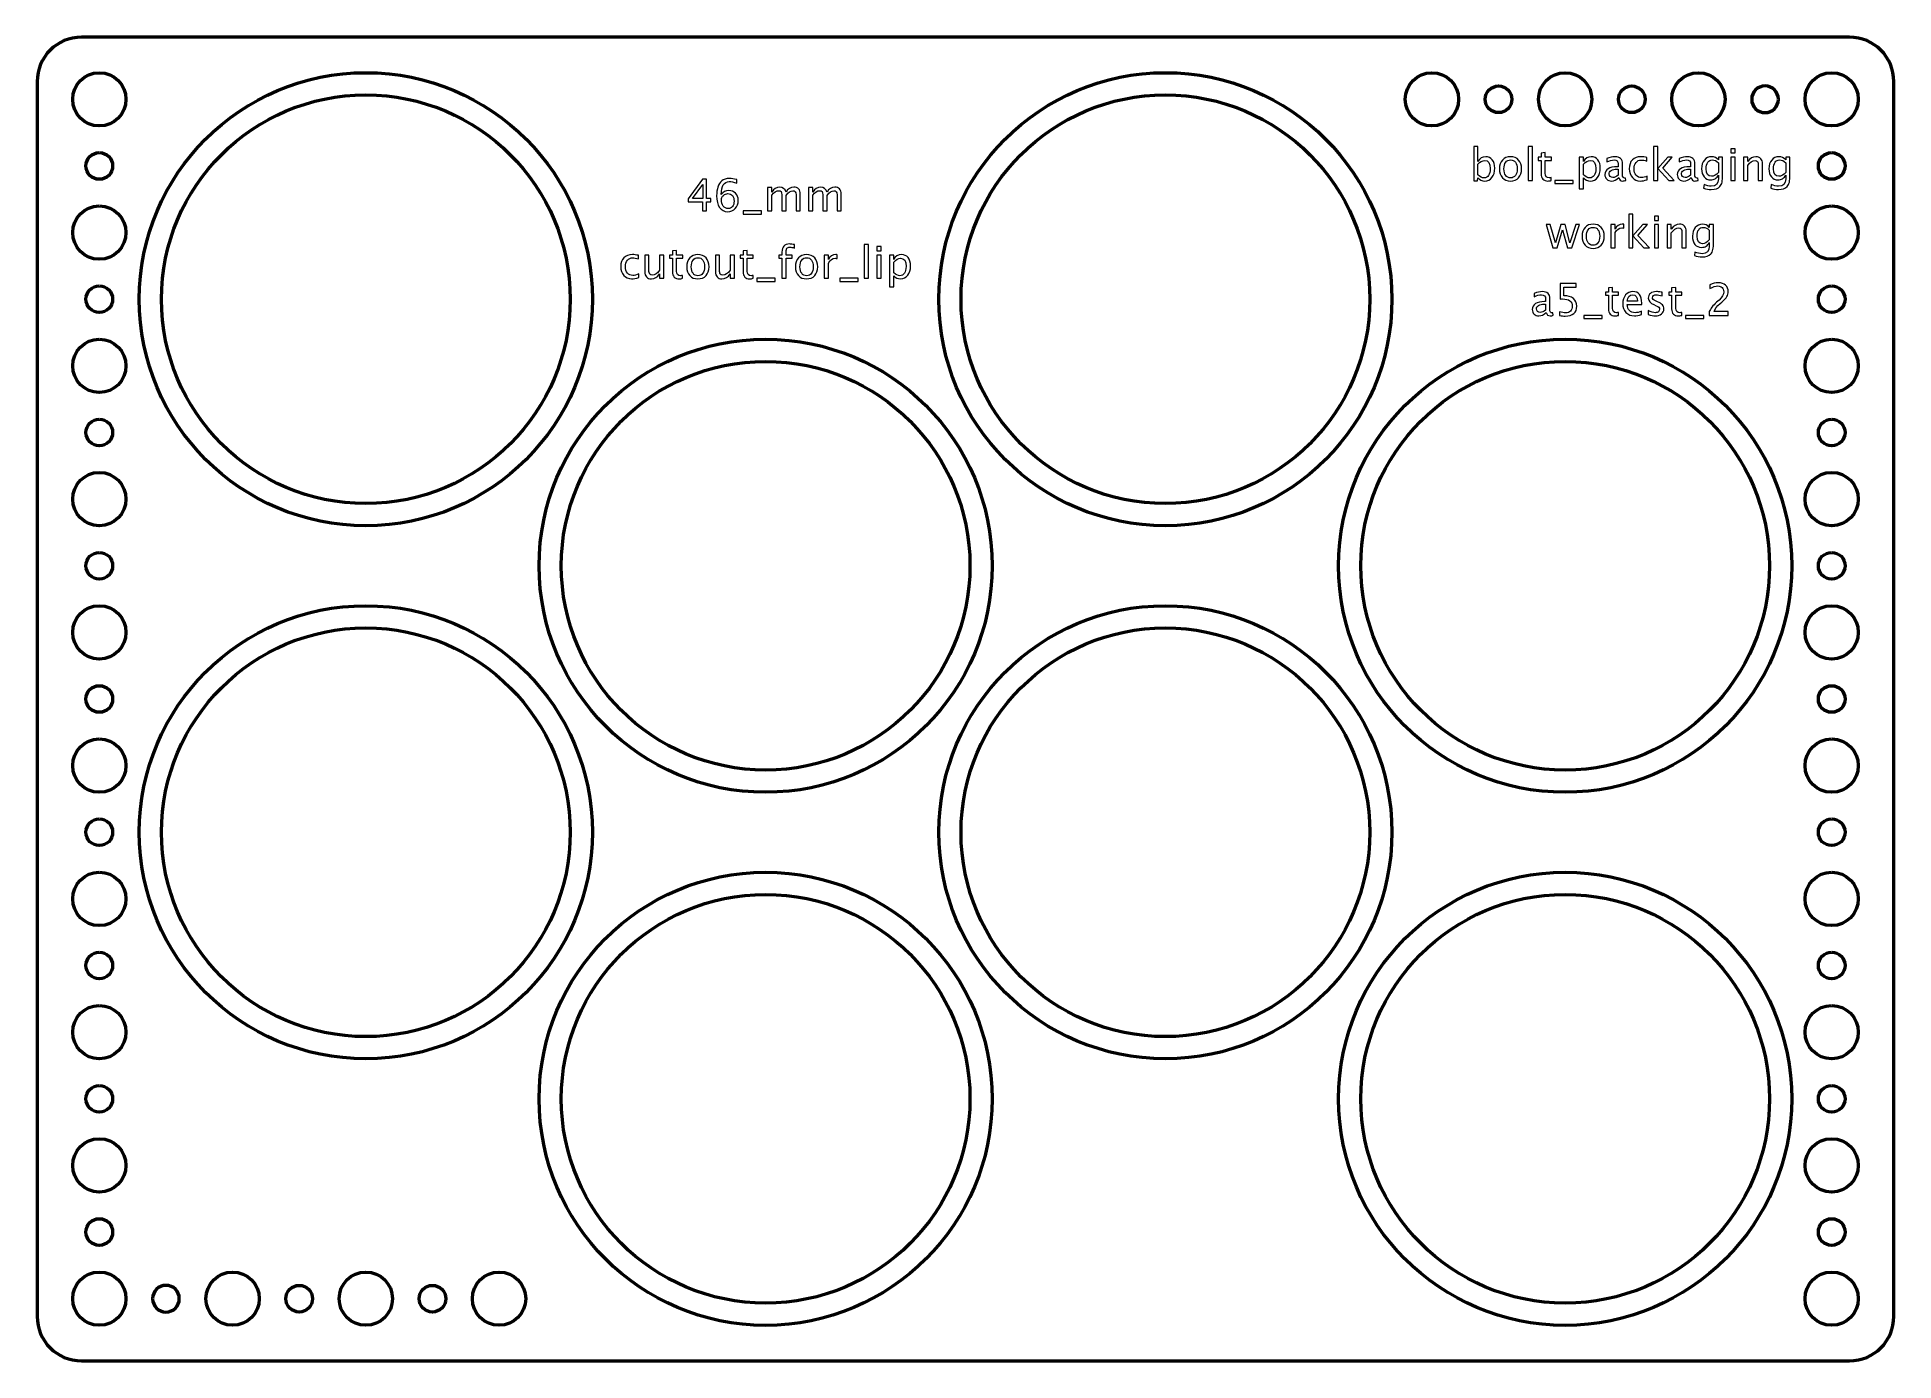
# Model space of a CAD drawing. Header units: centimetres. Extents: x -10.4 to 10.4, y -7.5 to 7.5.
import ezdxf

# ---------------------------------------------------------------- set-up
doc = ezdxf.new("R2010")
doc.units = ezdxf.units.CM
doc.header["$MEASUREMENT"] = 0
doc.layers.add('Layer 1', color=7, linetype='Continuous')

msp = doc.modelspace()

# ---------------------------------------------------------------- linework, layer by layer
at = {"layer": 'Layer 1', "lineweight": 53}
for centre, major_axis in [((-9.75001, 6.74999), (0, 0.30001)), ((9.74999, 6.74999), (0, 0.30001)), ((-6.74996, 4.49996), (0, 2.30004)), ((2.25004, 4.49996), (0, 2.30004)), ((-9.75, 6), (0, 0.15)), ((9.75, 6), (0, 0.15)), ((-9.75001, 5.24999), (0, 0.30001)), ((9.74999, 5.24999), (0, 0.30001)), ((-9.75, 4.5), (0, 0.15)), ((9.75, 4.5), (0, 0.15)), ((-9.75001, 3.74999), (0, 0.30001)), ((9.74999, 3.74999), (0, 0.30001)), ((-2.24996, 1.49996), (0, 2.30004)), ((6.75004, 1.49996), (0, 2.30004)), ((-9.75, 3), (0, 0.15)), ((9.75, 3), (0, 0.15)), ((-9.74999, 2.25001), (0, 0.30001)), ((9.75001, 2.25001), (0, 0.30001)), ((-9.75, 1.5), (0, 0.15)), ((9.75, 1.5), (0, 0.15)), ((-9.74999, 0.75001), (0, 0.30001)), ((9.75001, 0.75001), (0, 0.30001)), ((-6.74996, -1.50004), (0, 2.30004)), ((2.25004, -1.50004), (0, 2.30004)), ((-9.75, 0), (0, 0.15)), ((9.75, 0), (0, 0.15)), ((-9.74999, -0.74999), (0, 0.30001)), ((9.75001, -0.74999), (0, 0.30001)), ((-9.75, -1.5), (0, 0.15)), ((9.75, -1.5), (0, 0.15)), ((-9.74999, -2.24999), (0, 0.30001)), ((9.75001, -2.24999), (0, 0.30001)), ((-2.24996, -4.50004), (0, 2.30004)), ((6.75004, -4.50004), (0, 2.30004)), ((-9.75, -3), (0, 0.15)), ((9.75, -3), (0, 0.15)), ((-9.74999, -3.74999), (0, 0.30001)), ((9.75001, -3.74999), (0, 0.30001)), ((-9.75, -4.5), (0, 0.15)), ((9.75, -4.5), (0, 0.15)), ((-9.74999, -5.24999), (0, 0.30001)), ((9.75001, -5.24999), (0, 0.30001)), ((-9.75, -6), (0, 0.15)), ((9.75, -6), (0, 0.15)), ((-9.74999, -6.74999), (0, 0.30001)), ((9.75001, -6.74999), (0, 0.30001))]:
    msp.add_ellipse(centre, major_axis=major_axis, ratio=1, dxfattribs=at)
at = {"layer": 'Layer 1', "color": 4, "lineweight": 53}
for centre in [(-6.74995, 4.49995), (2.25005, 4.49995), (-2.24995, 1.49995), (6.75005, 1.49995), (-6.74995, -1.50005), (2.25005, -1.50005), (-2.24995, -4.50005), (6.75005, -4.50005)]:
    msp.add_ellipse(centre, major_axis=(0, 2.55005), ratio=1, dxfattribs=at)
at = {"layer": 'Layer 1', "lineweight": 53}
for points, knots in [([(-10.45, -6.95), (-10.45, -6.95), (-10.45, 6.95), (-10.45, 6.95), (-10.45, 6.95), (-10.45, 7.22614), (-10.22614, 7.45), (-9.95, 7.45), (-9.95, 7.45), (-9.95, 7.45), (9.95, 7.45), (9.95, 7.45), (9.95, 7.45), (10.22614, 7.45), (10.45, 7.22614), (10.45, 6.95), (10.45, 6.95), (10.45, 6.95), (10.45, -6.95), (10.45, -6.95), (10.45, -6.95), (10.45, -7.22614), (10.22614, -7.45), (9.95, -7.45), (9.95, -7.45), (9.95, -7.45), (-9.95, -7.45), (-9.95, -7.45), (-9.95, -7.45), (-10.22614, -7.45), (-10.45, -7.22614), (-10.45, -6.95)], [0, 0, 0, 0, 0.11111111, 0.11111111, 0.11111111, 0.11111111, 0.22222222, 0.22222222, 0.22222222, 0.22222222, 0.33333333, 0.33333333, 0.33333333, 0.33333333, 0.44444444, 0.44444444, 0.44444444, 0.44444444, 0.55555556, 0.55555556, 0.55555556, 0.55555556, 0.66666667, 0.66666667, 0.66666667, 0.66666667, 0.77777778, 0.77777778, 0.77777778, 0.77777778, 1, 1, 1, 1]), ([(4.95, 6.75), (4.95, 6.58431), (5.08431, 6.45), (5.25, 6.45), (5.25, 6.45), (5.41569, 6.45), (5.55, 6.58431), (5.55, 6.75), (5.55, 6.75), (5.55, 6.91569), (5.41569, 7.05), (5.25, 7.05), (5.25, 7.05), (5.08431, 7.05), (4.95, 6.91569), (4.95, 6.75)], [0, 0, 0, 0, 0.2, 0.2, 0.2, 0.2, 0.4, 0.4, 0.4, 0.4, 0.6, 0.6, 0.6, 0.6, 1, 1, 1, 1]), ([(5.85, 6.75), (5.85, 6.66716), (5.91716, 6.6), (6, 6.6), (6, 6.6), (6.08284, 6.6), (6.15, 6.66716), (6.15, 6.75), (6.15, 6.75), (6.15, 6.83284), (6.08284, 6.9), (6, 6.9), (6, 6.9), (5.91716, 6.9), (5.85, 6.83284), (5.85, 6.75)], [0, 0, 0, 0, 0.2, 0.2, 0.2, 0.2, 0.4, 0.4, 0.4, 0.4, 0.6, 0.6, 0.6, 0.6, 1, 1, 1, 1]), ([(6.45, 6.75), (6.45, 6.58431), (6.58431, 6.45), (6.75, 6.45), (6.75, 6.45), (6.91569, 6.45), (7.05, 6.58431), (7.05, 6.75), (7.05, 6.75), (7.05, 6.91569), (6.91569, 7.05), (6.75, 7.05), (6.75, 7.05), (6.58431, 7.05), (6.45, 6.91569), (6.45, 6.75)], [0, 0, 0, 0, 0.2, 0.2, 0.2, 0.2, 0.4, 0.4, 0.4, 0.4, 0.6, 0.6, 0.6, 0.6, 1, 1, 1, 1]), ([(7.35, 6.75), (7.35, 6.66716), (7.41716, 6.6), (7.5, 6.6), (7.5, 6.6), (7.58284, 6.6), (7.65, 6.66716), (7.65, 6.75), (7.65, 6.75), (7.65, 6.83284), (7.58284, 6.9), (7.5, 6.9), (7.5, 6.9), (7.41716, 6.9), (7.35, 6.83284), (7.35, 6.75)], [0, 0, 0, 0, 0.2, 0.2, 0.2, 0.2, 0.4, 0.4, 0.4, 0.4, 0.6, 0.6, 0.6, 0.6, 1, 1, 1, 1]), ([(7.95, 6.75), (7.95, 6.58431), (8.08431, 6.45), (8.25, 6.45), (8.25, 6.45), (8.41569, 6.45), (8.55, 6.58431), (8.55, 6.75), (8.55, 6.75), (8.55, 6.91569), (8.41569, 7.05), (8.25, 7.05), (8.25, 7.05), (8.08431, 7.05), (7.95, 6.91569), (7.95, 6.75)], [0, 0, 0, 0, 0.2, 0.2, 0.2, 0.2, 0.4, 0.4, 0.4, 0.4, 0.6, 0.6, 0.6, 0.6, 1, 1, 1, 1]), ([(8.85, 6.75), (8.85, 6.83284), (8.91716, 6.9), (9, 6.9), (9, 6.9), (9.08284, 6.9), (9.15, 6.83284), (9.15, 6.75), (9.15, 6.75), (9.15, 6.66716), (9.08284, 6.6), (9, 6.6), (9, 6.6), (8.91716, 6.6), (8.85, 6.66716), (8.85, 6.75)], [0, 0, 0, 0, 0.2, 0.2, 0.2, 0.2, 0.4, 0.4, 0.4, 0.4, 0.6, 0.6, 0.6, 0.6, 1, 1, 1, 1]), ([(-7.95, -6.75), (-7.95, -6.58431), (-8.08431, -6.45), (-8.25, -6.45), (-8.25, -6.45), (-8.41569, -6.45), (-8.55, -6.58431), (-8.55, -6.75), (-8.55, -6.75), (-8.55, -6.91569), (-8.41569, -7.05), (-8.25, -7.05), (-8.25, -7.05), (-8.08431, -7.05), (-7.95, -6.91569), (-7.95, -6.75)], [0, 0, 0, 0, 0.2, 0.2, 0.2, 0.2, 0.4, 0.4, 0.4, 0.4, 0.6, 0.6, 0.6, 0.6, 1, 1, 1, 1]), ([(-6.45, -6.75), (-6.45, -6.58431), (-6.58431, -6.45), (-6.75, -6.45), (-6.75, -6.45), (-6.91569, -6.45), (-7.05, -6.58431), (-7.05, -6.75), (-7.05, -6.75), (-7.05, -6.91569), (-6.91569, -7.05), (-6.75, -7.05), (-6.75, -7.05), (-6.58431, -7.05), (-6.45, -6.91569), (-6.45, -6.75)], [0, 0, 0, 0, 0.2, 0.2, 0.2, 0.2, 0.4, 0.4, 0.4, 0.4, 0.6, 0.6, 0.6, 0.6, 1, 1, 1, 1]), ([(-4.95, -6.75), (-4.95, -6.58431), (-5.08431, -6.45), (-5.25, -6.45), (-5.25, -6.45), (-5.41569, -6.45), (-5.55, -6.58431), (-5.55, -6.75), (-5.55, -6.75), (-5.55, -6.91569), (-5.41569, -7.05), (-5.25, -7.05), (-5.25, -7.05), (-5.08431, -7.05), (-4.95, -6.91569), (-4.95, -6.75)], [0, 0, 0, 0, 0.2, 0.2, 0.2, 0.2, 0.4, 0.4, 0.4, 0.4, 0.6, 0.6, 0.6, 0.6, 1, 1, 1, 1]), ([(-8.85, -6.75), (-8.85, -6.83284), (-8.91716, -6.9), (-9, -6.9), (-9, -6.9), (-9.08284, -6.9), (-9.15, -6.83284), (-9.15, -6.75), (-9.15, -6.75), (-9.15, -6.66716), (-9.08284, -6.6), (-9, -6.6), (-9, -6.6), (-8.91716, -6.6), (-8.85, -6.66716), (-8.85, -6.75)], [0, 0, 0, 0, 0.2, 0.2, 0.2, 0.2, 0.4, 0.4, 0.4, 0.4, 0.6, 0.6, 0.6, 0.6, 1, 1, 1, 1]), ([(-7.35, -6.75), (-7.35, -6.66716), (-7.41716, -6.6), (-7.5, -6.6), (-7.5, -6.6), (-7.58284, -6.6), (-7.65, -6.66716), (-7.65, -6.75), (-7.65, -6.75), (-7.65, -6.83284), (-7.58284, -6.9), (-7.5, -6.9), (-7.5, -6.9), (-7.41716, -6.9), (-7.35, -6.83284), (-7.35, -6.75)], [0, 0, 0, 0, 0.2, 0.2, 0.2, 0.2, 0.4, 0.4, 0.4, 0.4, 0.6, 0.6, 0.6, 0.6, 1, 1, 1, 1]), ([(-5.85, -6.75), (-5.85, -6.66716), (-5.91716, -6.6), (-6, -6.6), (-6, -6.6), (-6.08284, -6.6), (-6.15, -6.66716), (-6.15, -6.75), (-6.15, -6.75), (-6.15, -6.83284), (-6.08284, -6.9), (-6, -6.9), (-6, -6.9), (-5.91716, -6.9), (-5.85, -6.83284), (-5.85, -6.75)], [0, 0, 0, 0, 0.2, 0.2, 0.2, 0.2, 0.4, 0.4, 0.4, 0.4, 0.6, 0.6, 0.6, 0.6, 1, 1, 1, 1])]:
    msp.add_open_spline(points, degree=3, knots=knots, dxfattribs=at)
at = {"layer": 'Layer 1', "color": 5, "lineweight": 9}
for points, knots in [([(5.72023, 5.83336), (5.72023, 5.83336), (5.72023, 6.21711), (5.72023, 6.21711), (5.72023, 6.21711), (5.72023, 6.21711), (5.76765, 6.21711), (5.76765, 6.21711), (5.76765, 6.21711), (5.76765, 6.21711), (5.76765, 6.04861), (5.76765, 6.04861), (5.76765, 6.04861), (5.78707, 6.08524), (5.8163, 6.10351), (5.85523, 6.10351), (5.85523, 6.10351), (5.88676, 6.10351), (5.91153, 6.09207), (5.92964, 6.06911), (5.92964, 6.06911), (5.94775, 6.04614), (5.95681, 6.01478), (5.95681, 5.97502), (5.95681, 5.97502), (5.95681, 5.93172), (5.94652, 5.89674), (5.92602, 5.87023), (5.92602, 5.87023), (5.90552, 5.84365), (5.87853, 5.83039), (5.84511, 5.83039), (5.84511, 5.83039), (5.81407, 5.83039), (5.78823, 5.84225), (5.76765, 5.86604), (5.76765, 5.86604), (5.76765, 5.86604), (5.76188, 5.83336), (5.76188, 5.83336), (5.76188, 5.83336), (5.76188, 5.83336), (5.72023, 5.83336), (5.72023, 5.83336)], [0, 0, 0, 0, 0.08333333, 0.08333333, 0.08333333, 0.08333333, 0.16666667, 0.16666667, 0.16666667, 0.16666667, 0.25, 0.25, 0.25, 0.25, 0.33333333, 0.33333333, 0.33333333, 0.33333333, 0.41666667, 0.41666667, 0.41666667, 0.41666667, 0.5, 0.5, 0.5, 0.5, 0.58333333, 0.58333333, 0.58333333, 0.58333333, 0.66666667, 0.66666667, 0.66666667, 0.66666667, 0.75, 0.75, 0.75, 0.75, 0.83333333, 0.83333333, 0.83333333, 0.83333333, 1, 1, 1, 1]), ([(5.76765, 5.89871), (5.79209, 5.8769), (5.81539, 5.86595), (5.83753, 5.86595), (5.83753, 5.86595), (5.85935, 5.86595), (5.87622, 5.87509), (5.88807, 5.89328), (5.88807, 5.89328), (5.90001, 5.91147), (5.90594, 5.93707), (5.90594, 5.97016), (5.90594, 5.97016), (5.90594, 6.03141), (5.88569, 6.06203), (5.84519, 6.06203), (5.84519, 6.06203), (5.81868, 6.06203), (5.79284, 6.0477), (5.76765, 6.01898), (5.76765, 6.01898), (5.76765, 6.01898), (5.76765, 5.89871), (5.76765, 5.89871)], [0, 0, 0, 0, 0.14285714, 0.14285714, 0.14285714, 0.14285714, 0.28571429, 0.28571429, 0.28571429, 0.28571429, 0.42857143, 0.42857143, 0.42857143, 0.42857143, 0.57142857, 0.57142857, 0.57142857, 0.57142857, 0.71428571, 0.71428571, 0.71428571, 0.71428571, 1, 1, 1, 1]), ([(6.13526, 5.83039), (6.09682, 5.83039), (6.06637, 5.84266), (6.04398, 5.86719), (6.04398, 5.86719), (6.0215, 5.89172), (6.01031, 5.92506), (6.01031, 5.96712), (6.01031, 5.96712), (6.01031, 6.0091), (6.0215, 6.04235), (6.04398, 6.0668), (6.04398, 6.0668), (6.06637, 6.09125), (6.09682, 6.10351), (6.13526, 6.10351), (6.13526, 6.10351), (6.17371, 6.10351), (6.20416, 6.09125), (6.22655, 6.0668), (6.22655, 6.0668), (6.24902, 6.04235), (6.26022, 6.0091), (6.26022, 5.96712), (6.26022, 5.96712), (6.26022, 5.92506), (6.24902, 5.89172), (6.22655, 5.86719), (6.22655, 5.86719), (6.20416, 5.84266), (6.17371, 5.83039), (6.13526, 5.83039)], [0, 0, 0, 0, 0.11111111, 0.11111111, 0.11111111, 0.11111111, 0.22222222, 0.22222222, 0.22222222, 0.22222222, 0.33333333, 0.33333333, 0.33333333, 0.33333333, 0.44444444, 0.44444444, 0.44444444, 0.44444444, 0.55555556, 0.55555556, 0.55555556, 0.55555556, 0.66666667, 0.66666667, 0.66666667, 0.66666667, 0.77777778, 0.77777778, 0.77777778, 0.77777778, 1, 1, 1, 1]), ([(6.13518, 5.86595), (6.15864, 5.86595), (6.17692, 5.87476), (6.18992, 5.89246), (6.18992, 5.89246), (6.20284, 5.91007), (6.20935, 5.93502), (6.20935, 5.96712), (6.20935, 5.96712), (6.20935, 5.99914), (6.20284, 6.024), (6.18992, 6.04161), (6.18992, 6.04161), (6.17692, 6.05915), (6.15864, 6.06795), (6.13518, 6.06795), (6.13518, 6.06795), (6.11164, 6.06795), (6.09337, 6.05915), (6.08052, 6.04161), (6.08052, 6.04161), (6.0676, 6.024), (6.06118, 5.99914), (6.06118, 5.96712), (6.06118, 5.96712), (6.06118, 5.93502), (6.0676, 5.91007), (6.08052, 5.89246), (6.08052, 5.89246), (6.09337, 5.87476), (6.11164, 5.86595), (6.13518, 5.86595)], [0, 0, 0, 0, 0.11111111, 0.11111111, 0.11111111, 0.11111111, 0.22222222, 0.22222222, 0.22222222, 0.22222222, 0.33333333, 0.33333333, 0.33333333, 0.33333333, 0.44444444, 0.44444444, 0.44444444, 0.44444444, 0.55555556, 0.55555556, 0.55555556, 0.55555556, 0.66666667, 0.66666667, 0.66666667, 0.66666667, 0.77777778, 0.77777778, 0.77777778, 0.77777778, 1, 1, 1, 1]), ([(6.33446, 5.83632), (6.33446, 5.83632), (6.33446, 6.21711), (6.33446, 6.21711), (6.33446, 6.21711), (6.33446, 6.21711), (6.38188, 6.21711), (6.38188, 6.21711), (6.38188, 6.21711), (6.38188, 6.21711), (6.38188, 5.83632), (6.38188, 5.83632), (6.38188, 5.83632), (6.38188, 5.83632), (6.33446, 5.83632), (6.33446, 5.83632)], [0, 0, 0, 0, 0.2, 0.2, 0.2, 0.2, 0.4, 0.4, 0.4, 0.4, 0.6, 0.6, 0.6, 0.6, 1, 1, 1, 1]), ([(6.59425, 5.8364), (6.57959, 5.83237), (6.56683, 5.83039), (6.55605, 5.83039), (6.55605, 5.83039), (6.53185, 5.83039), (6.513, 5.83731), (6.4995, 5.85114), (6.4995, 5.85114), (6.48592, 5.86497), (6.47917, 5.88415), (6.47917, 5.90876), (6.47917, 5.90876), (6.47917, 5.90876), (6.47917, 6.06252), (6.47917, 6.06252), (6.47917, 6.06252), (6.47917, 6.06252), (6.44641, 6.06252), (6.44641, 6.06252), (6.44641, 6.06252), (6.44641, 6.06252), (6.44641, 6.09808), (6.44641, 6.09808), (6.44641, 6.09808), (6.44641, 6.09808), (6.47917, 6.09808), (6.47917, 6.09808), (6.47917, 6.09808), (6.47917, 6.09808), (6.47917, 6.14541), (6.47917, 6.14541), (6.47917, 6.14541), (6.47917, 6.14541), (6.52658, 6.14994), (6.52658, 6.14994), (6.52658, 6.14994), (6.52658, 6.14994), (6.52658, 6.09808), (6.52658, 6.09808), (6.52658, 6.09808), (6.52658, 6.09808), (6.59523, 6.09808), (6.59523, 6.09808), (6.59523, 6.09808), (6.59523, 6.09808), (6.59523, 6.06252), (6.59523, 6.06252), (6.59523, 6.06252), (6.59523, 6.06252), (6.52658, 6.06252), (6.52658, 6.06252), (6.52658, 6.06252), (6.52658, 6.06252), (6.52658, 5.91732), (6.52658, 5.91732), (6.52658, 5.91732), (6.52658, 5.88307), (6.54148, 5.86595), (6.5712, 5.86595), (6.5712, 5.86595), (6.57754, 5.86595), (6.58519, 5.86702), (6.59425, 5.86908), (6.59425, 5.86908), (6.59425, 5.86908), (6.59425, 5.8364), (6.59425, 5.8364)], [0, 0, 0, 0, 0.05555556, 0.05555556, 0.05555556, 0.05555556, 0.11111111, 0.11111111, 0.11111111, 0.11111111, 0.16666667, 0.16666667, 0.16666667, 0.16666667, 0.22222222, 0.22222222, 0.22222222, 0.22222222, 0.27777778, 0.27777778, 0.27777778, 0.27777778, 0.33333333, 0.33333333, 0.33333333, 0.33333333, 0.38888889, 0.38888889, 0.38888889, 0.38888889, 0.44444444, 0.44444444, 0.44444444, 0.44444444, 0.5, 0.5, 0.5, 0.5, 0.55555556, 0.55555556, 0.55555556, 0.55555556, 0.61111111, 0.61111111, 0.61111111, 0.61111111, 0.66666667, 0.66666667, 0.66666667, 0.66666667, 0.72222222, 0.72222222, 0.72222222, 0.72222222, 0.77777778, 0.77777778, 0.77777778, 0.77777778, 0.83333333, 0.83333333, 0.83333333, 0.83333333, 0.88888889, 0.88888889, 0.88888889, 0.88888889, 1, 1, 1, 1]), ([(6.90886, 5.741), (6.90886, 5.741), (6.90886, 6.09808), (6.90886, 6.09808), (6.90886, 6.09808), (6.90886, 6.09808), (6.95628, 6.09808), (6.95628, 6.09808), (6.95628, 6.09808), (6.95628, 6.09808), (6.95628, 6.04861), (6.95628, 6.04861), (6.95628, 6.04861), (6.9757, 6.08524), (7.00493, 6.10351), (7.04386, 6.10351), (7.04386, 6.10351), (7.07539, 6.10351), (7.10016, 6.09207), (7.11827, 6.06911), (7.11827, 6.06911), (7.13638, 6.04614), (7.14544, 6.01478), (7.14544, 5.97502), (7.14544, 5.97502), (7.14544, 5.93172), (7.13515, 5.89674), (7.11465, 5.87023), (7.11465, 5.87023), (7.09415, 5.84365), (7.06716, 5.83039), (7.03374, 5.83039), (7.03374, 5.83039), (7.0027, 5.83039), (6.97686, 5.84225), (6.95628, 5.86604), (6.95628, 5.86604), (6.95628, 5.86604), (6.95628, 5.741), (6.95628, 5.741), (6.95628, 5.741), (6.95628, 5.741), (6.90886, 5.741), (6.90886, 5.741)], [0, 0, 0, 0, 0.08333333, 0.08333333, 0.08333333, 0.08333333, 0.16666667, 0.16666667, 0.16666667, 0.16666667, 0.25, 0.25, 0.25, 0.25, 0.33333333, 0.33333333, 0.33333333, 0.33333333, 0.41666667, 0.41666667, 0.41666667, 0.41666667, 0.5, 0.5, 0.5, 0.5, 0.58333333, 0.58333333, 0.58333333, 0.58333333, 0.66666667, 0.66666667, 0.66666667, 0.66666667, 0.75, 0.75, 0.75, 0.75, 0.83333333, 0.83333333, 0.83333333, 0.83333333, 1, 1, 1, 1]), ([(6.95628, 5.89871), (6.98072, 5.8769), (7.00402, 5.86595), (7.02616, 5.86595), (7.02616, 5.86595), (7.04798, 5.86595), (7.06485, 5.87509), (7.0767, 5.89328), (7.0767, 5.89328), (7.08864, 5.91147), (7.09457, 5.93707), (7.09457, 5.97016), (7.09457, 5.97016), (7.09457, 6.03141), (7.07432, 6.06203), (7.03382, 6.06203), (7.03382, 6.06203), (7.00731, 6.06203), (6.98147, 6.0477), (6.95628, 6.01898), (6.95628, 6.01898), (6.95628, 6.01898), (6.95628, 5.89871), (6.95628, 5.89871)], [0, 0, 0, 0, 0.14285714, 0.14285714, 0.14285714, 0.14285714, 0.28571429, 0.28571429, 0.28571429, 0.28571429, 0.42857143, 0.42857143, 0.42857143, 0.42857143, 0.57142857, 0.57142857, 0.57142857, 0.57142857, 0.71428571, 0.71428571, 0.71428571, 0.71428571, 1, 1, 1, 1]), ([(7.3546, 5.86966), (7.32612, 5.84348), (7.29871, 5.83039), (7.27237, 5.83039), (7.27237, 5.83039), (7.25072, 5.83039), (7.23269, 5.83714), (7.21845, 5.85073), (7.21845, 5.85073), (7.20413, 5.86431), (7.19696, 5.88143), (7.19696, 5.90209), (7.19696, 5.90209), (7.19696, 5.93065), (7.20898, 5.95263), (7.23302, 5.96794), (7.23302, 5.96794), (7.25705, 5.98325), (7.29154, 5.99091), (7.33649, 5.99091), (7.33649, 5.99091), (7.33649, 5.99091), (7.3476, 5.99091), (7.3476, 5.99091), (7.3476, 5.99091), (7.3476, 5.99091), (7.3476, 6.02243), (7.3476, 6.02243), (7.3476, 6.02243), (7.3476, 6.05281), (7.3318, 6.06795), (7.30011, 6.06795), (7.30011, 6.06795), (7.27558, 6.06795), (7.24874, 6.06022), (7.21968, 6.04474), (7.21968, 6.04474), (7.21968, 6.04474), (7.21968, 6.08376), (7.21968, 6.08376), (7.21968, 6.08376), (7.25162, 6.09693), (7.28175, 6.10351), (7.30998, 6.10351), (7.30998, 6.10351), (7.33904, 6.10351), (7.36052, 6.09693), (7.37427, 6.08368), (7.37427, 6.08368), (7.3881, 6.07042), (7.39501, 6.05001), (7.39501, 6.02243), (7.39501, 6.02243), (7.39501, 6.02243), (7.39501, 5.90415), (7.39501, 5.90415), (7.39501, 5.90415), (7.39501, 5.87707), (7.40333, 5.86348), (7.42004, 5.86348), (7.42004, 5.86348), (7.4221, 5.86348), (7.42514, 5.86381), (7.42918, 5.86447), (7.42918, 5.86447), (7.42918, 5.86447), (7.43255, 5.83813), (7.43255, 5.83813), (7.43255, 5.83813), (7.42177, 5.83295), (7.40991, 5.83039), (7.39691, 5.83039), (7.39691, 5.83039), (7.37476, 5.83039), (7.36069, 5.84348), (7.3546, 5.86966)], [0, 0, 0, 0, 0.05, 0.05, 0.05, 0.05, 0.1, 0.1, 0.1, 0.1, 0.15, 0.15, 0.15, 0.15, 0.2, 0.2, 0.2, 0.2, 0.25, 0.25, 0.25, 0.25, 0.3, 0.3, 0.3, 0.3, 0.35, 0.35, 0.35, 0.35, 0.4, 0.4, 0.4, 0.4, 0.45, 0.45, 0.45, 0.45, 0.5, 0.5, 0.5, 0.5, 0.55, 0.55, 0.55, 0.55, 0.6, 0.6, 0.6, 0.6, 0.65, 0.65, 0.65, 0.65, 0.7, 0.7, 0.7, 0.7, 0.75, 0.75, 0.75, 0.75, 0.8, 0.8, 0.8, 0.8, 0.85, 0.85, 0.85, 0.85, 0.9, 0.9, 0.9, 0.9, 1, 1, 1, 1]), ([(7.67414, 5.84422), (7.64344, 5.835), (7.61694, 5.83039), (7.59463, 5.83039), (7.59463, 5.83039), (7.55923, 5.83039), (7.52993, 5.84348), (7.50663, 5.86958), (7.50663, 5.86958), (7.48334, 5.89575), (7.47165, 5.92876), (7.47165, 5.96852), (7.47165, 5.96852), (7.47165, 6.01099), (7.48317, 6.04417), (7.50622, 6.06787), (7.50622, 6.06787), (7.52927, 6.09166), (7.56146, 6.10351), (7.60278, 6.10351), (7.60278, 6.10351), (7.62311, 6.10351), (7.64599, 6.10072), (7.67118, 6.09512), (7.67118, 6.09512), (7.67118, 6.09512), (7.67118, 6.05511), (7.67118, 6.05511), (7.67118, 6.05511), (7.64443, 6.06302), (7.62262, 6.06697), (7.60582, 6.06697), (7.60582, 6.06697), (7.58146, 6.06697), (7.56195, 6.05783), (7.54738, 6.03964), (7.54738, 6.03964), (7.53281, 6.02145), (7.52548, 5.99716), (7.52548, 5.96687), (7.52548, 5.96687), (7.52548, 5.93749), (7.53306, 5.91378), (7.54812, 5.89559), (7.54812, 5.89559), (7.56318, 5.87748), (7.58286, 5.86842), (7.60731, 5.86842), (7.60731, 5.86842), (7.62895, 5.86842), (7.65118, 5.87402), (7.67414, 5.88522), (7.67414, 5.88522), (7.67414, 5.88522), (7.67414, 5.84422), (7.67414, 5.84422)], [0, 0, 0, 0, 0.06666667, 0.06666667, 0.06666667, 0.06666667, 0.13333333, 0.13333333, 0.13333333, 0.13333333, 0.2, 0.2, 0.2, 0.2, 0.26666667, 0.26666667, 0.26666667, 0.26666667, 0.33333333, 0.33333333, 0.33333333, 0.33333333, 0.4, 0.4, 0.4, 0.4, 0.46666667, 0.46666667, 0.46666667, 0.46666667, 0.53333333, 0.53333333, 0.53333333, 0.53333333, 0.6, 0.6, 0.6, 0.6, 0.66666667, 0.66666667, 0.66666667, 0.66666667, 0.73333333, 0.73333333, 0.73333333, 0.73333333, 0.8, 0.8, 0.8, 0.8, 0.86666667, 0.86666667, 0.86666667, 0.86666667, 1, 1, 1, 1]), ([(7.74534, 5.83632), (7.74534, 5.83632), (7.74534, 6.21711), (7.74534, 6.21711), (7.74534, 6.21711), (7.74534, 6.21711), (7.79276, 6.21711), (7.79276, 6.21711), (7.79276, 6.21711), (7.79276, 6.21711), (7.79276, 5.97107), (7.79276, 5.97107), (7.79276, 5.97107), (7.79276, 5.97107), (7.90388, 6.09808), (7.90388, 6.09808), (7.90388, 6.09808), (7.90388, 6.09808), (7.95508, 6.09808), (7.95508, 6.09808), (7.95508, 6.09808), (7.95508, 6.09808), (7.8489, 5.97593), (7.8489, 5.97593), (7.8489, 5.97593), (7.8489, 5.97593), (7.97731, 5.83632), (7.97731, 5.83632), (7.97731, 5.83632), (7.97731, 5.83632), (7.91623, 5.83632), (7.91623, 5.83632), (7.91623, 5.83632), (7.91623, 5.83632), (7.79276, 5.97058), (7.79276, 5.97058), (7.79276, 5.97058), (7.79276, 5.97058), (7.79276, 5.83632), (7.79276, 5.83632), (7.79276, 5.83632), (7.79276, 5.83632), (7.74534, 5.83632), (7.74534, 5.83632)], [0, 0, 0, 0, 0.08333333, 0.08333333, 0.08333333, 0.08333333, 0.16666667, 0.16666667, 0.16666667, 0.16666667, 0.25, 0.25, 0.25, 0.25, 0.33333333, 0.33333333, 0.33333333, 0.33333333, 0.41666667, 0.41666667, 0.41666667, 0.41666667, 0.5, 0.5, 0.5, 0.5, 0.58333333, 0.58333333, 0.58333333, 0.58333333, 0.66666667, 0.66666667, 0.66666667, 0.66666667, 0.75, 0.75, 0.75, 0.75, 0.83333333, 0.83333333, 0.83333333, 0.83333333, 1, 1, 1, 1]), ([(8.16894, 5.86966), (8.14046, 5.84348), (8.11305, 5.83039), (8.08671, 5.83039), (8.08671, 5.83039), (8.06506, 5.83039), (8.04703, 5.83714), (8.03279, 5.85073), (8.03279, 5.85073), (8.01847, 5.86431), (8.0113, 5.88143), (8.0113, 5.90209), (8.0113, 5.90209), (8.0113, 5.93065), (8.02332, 5.95263), (8.04736, 5.96794), (8.04736, 5.96794), (8.07139, 5.98325), (8.10588, 5.99091), (8.15083, 5.99091), (8.15083, 5.99091), (8.15083, 5.99091), (8.16194, 5.99091), (8.16194, 5.99091), (8.16194, 5.99091), (8.16194, 5.99091), (8.16194, 6.02243), (8.16194, 6.02243), (8.16194, 6.02243), (8.16194, 6.05281), (8.14614, 6.06795), (8.11445, 6.06795), (8.11445, 6.06795), (8.08992, 6.06795), (8.06308, 6.06022), (8.03402, 6.04474), (8.03402, 6.04474), (8.03402, 6.04474), (8.03402, 6.08376), (8.03402, 6.08376), (8.03402, 6.08376), (8.06596, 6.09693), (8.09609, 6.10351), (8.12432, 6.10351), (8.12432, 6.10351), (8.15338, 6.10351), (8.17486, 6.09693), (8.18861, 6.08368), (8.18861, 6.08368), (8.20244, 6.07042), (8.20935, 6.05001), (8.20935, 6.02243), (8.20935, 6.02243), (8.20935, 6.02243), (8.20935, 5.90415), (8.20935, 5.90415), (8.20935, 5.90415), (8.20935, 5.87707), (8.21767, 5.86348), (8.23438, 5.86348), (8.23438, 5.86348), (8.23644, 5.86348), (8.23948, 5.86381), (8.24352, 5.86447), (8.24352, 5.86447), (8.24352, 5.86447), (8.24689, 5.83813), (8.24689, 5.83813), (8.24689, 5.83813), (8.23611, 5.83295), (8.22425, 5.83039), (8.21125, 5.83039), (8.21125, 5.83039), (8.1891, 5.83039), (8.17503, 5.84348), (8.16894, 5.86966)], [0, 0, 0, 0, 0.05, 0.05, 0.05, 0.05, 0.1, 0.1, 0.1, 0.1, 0.15, 0.15, 0.15, 0.15, 0.2, 0.2, 0.2, 0.2, 0.25, 0.25, 0.25, 0.25, 0.3, 0.3, 0.3, 0.3, 0.35, 0.35, 0.35, 0.35, 0.4, 0.4, 0.4, 0.4, 0.45, 0.45, 0.45, 0.45, 0.5, 0.5, 0.5, 0.5, 0.55, 0.55, 0.55, 0.55, 0.6, 0.6, 0.6, 0.6, 0.65, 0.65, 0.65, 0.65, 0.7, 0.7, 0.7, 0.7, 0.75, 0.75, 0.75, 0.75, 0.8, 0.8, 0.8, 0.8, 0.85, 0.85, 0.85, 0.85, 0.9, 0.9, 0.9, 0.9, 1, 1, 1, 1]), ([(8.30772, 5.7494), (8.30772, 5.7494), (8.31332, 5.79039), (8.31332, 5.79039), (8.31332, 5.79039), (8.34081, 5.77755), (8.36806, 5.77113), (8.39498, 5.77113), (8.39498, 5.77113), (8.4484, 5.77113), (8.47515, 5.79944), (8.47515, 5.85599), (8.47515, 5.85599), (8.47515, 5.85599), (8.47515, 5.89715), (8.47515, 5.89715), (8.47515, 5.89715), (8.46692, 5.87978), (8.45523, 5.86636), (8.44, 5.85673), (8.44, 5.85673), (8.42477, 5.8471), (8.40782, 5.84225), (8.38913, 5.84225), (8.38913, 5.84225), (8.35744, 5.84225), (8.33233, 5.85361), (8.31381, 5.87633), (8.31381, 5.87633), (8.29529, 5.89904), (8.28599, 5.92983), (8.28599, 5.96868), (8.28599, 5.96868), (8.28599, 6.00844), (8.29653, 6.04087), (8.3176, 6.06598), (8.3176, 6.06598), (8.33875, 6.091), (8.366, 6.10351), (8.3995, 6.10351), (8.3995, 6.10351), (8.42881, 6.10351), (8.45408, 6.09166), (8.47515, 6.06787), (8.47515, 6.06787), (8.47515, 6.06787), (8.47515, 6.09808), (8.47515, 6.09808), (8.47515, 6.09808), (8.47515, 6.09808), (8.52256, 6.09808), (8.52256, 6.09808), (8.52256, 6.09808), (8.52256, 6.09808), (8.52256, 5.90777), (8.52256, 5.90777), (8.52256, 5.90777), (8.52256, 5.86686), (8.52042, 5.83657), (8.51614, 5.81689), (8.51614, 5.81689), (8.51194, 5.79722), (8.50388, 5.78109), (8.49219, 5.76857), (8.49219, 5.76857), (8.47145, 5.7466), (8.43901, 5.73557), (8.39498, 5.73557), (8.39498, 5.73557), (8.36477, 5.73557), (8.33571, 5.74018), (8.30772, 5.7494)], [0, 0, 0, 0, 0.05263158, 0.05263158, 0.05263158, 0.05263158, 0.10526316, 0.10526316, 0.10526316, 0.10526316, 0.15789474, 0.15789474, 0.15789474, 0.15789474, 0.21052632, 0.21052632, 0.21052632, 0.21052632, 0.26315789, 0.26315789, 0.26315789, 0.26315789, 0.31578947, 0.31578947, 0.31578947, 0.31578947, 0.36842105, 0.36842105, 0.36842105, 0.36842105, 0.42105263, 0.42105263, 0.42105263, 0.42105263, 0.47368421, 0.47368421, 0.47368421, 0.47368421, 0.52631579, 0.52631579, 0.52631579, 0.52631579, 0.57894737, 0.57894737, 0.57894737, 0.57894737, 0.63157895, 0.63157895, 0.63157895, 0.63157895, 0.68421053, 0.68421053, 0.68421053, 0.68421053, 0.73684211, 0.73684211, 0.73684211, 0.73684211, 0.78947368, 0.78947368, 0.78947368, 0.78947368, 0.84210526, 0.84210526, 0.84210526, 0.84210526, 0.89473684, 0.89473684, 0.89473684, 0.89473684, 1, 1, 1, 1]), ([(8.47515, 5.92687), (8.47515, 5.92687), (8.47515, 6.03544), (8.47515, 6.03544), (8.47515, 6.03544), (8.45424, 6.05709), (8.43144, 6.06795), (8.40683, 6.06795), (8.40683, 6.06795), (8.38493, 6.06795), (8.36781, 6.05923), (8.35546, 6.0417), (8.35546, 6.0417), (8.34303, 6.02425), (8.33686, 5.99996), (8.33686, 5.96901), (8.33686, 5.96901), (8.33686, 5.91213), (8.35703, 5.88373), (8.39744, 5.88373), (8.39744, 5.88373), (8.42494, 5.88373), (8.45087, 5.89814), (8.47515, 5.92687)], [0, 0, 0, 0, 0.14285714, 0.14285714, 0.14285714, 0.14285714, 0.28571429, 0.28571429, 0.28571429, 0.28571429, 0.42857143, 0.42857143, 0.42857143, 0.42857143, 0.57142857, 0.57142857, 0.57142857, 0.57142857, 0.71428571, 0.71428571, 0.71428571, 0.71428571, 1, 1, 1, 1]), ([(8.61468, 6.14599), (8.61468, 6.14599), (8.61468, 6.1934), (8.61468, 6.1934), (8.61468, 6.1934), (8.61468, 6.1934), (8.6621, 6.1934), (8.6621, 6.1934), (8.6621, 6.1934), (8.6621, 6.1934), (8.6621, 6.14599), (8.6621, 6.14599), (8.6621, 6.14599), (8.6621, 6.14599), (8.61468, 6.14599), (8.61468, 6.14599)], [0, 0, 0, 0, 0.2, 0.2, 0.2, 0.2, 0.4, 0.4, 0.4, 0.4, 0.6, 0.6, 0.6, 0.6, 1, 1, 1, 1]), ([(8.61468, 5.83632), (8.61468, 5.83632), (8.61468, 6.09808), (8.61468, 6.09808), (8.61468, 6.09808), (8.61468, 6.09808), (8.6621, 6.09808), (8.6621, 6.09808), (8.6621, 6.09808), (8.6621, 6.09808), (8.6621, 5.83632), (8.6621, 5.83632), (8.6621, 5.83632), (8.6621, 5.83632), (8.61468, 5.83632), (8.61468, 5.83632)], [0, 0, 0, 0, 0.2, 0.2, 0.2, 0.2, 0.4, 0.4, 0.4, 0.4, 0.6, 0.6, 0.6, 0.6, 1, 1, 1, 1]), ([(8.75741, 5.83632), (8.75741, 5.83632), (8.75741, 6.09808), (8.75741, 6.09808), (8.75741, 6.09808), (8.75741, 6.09808), (8.80483, 6.09808), (8.80483, 6.09808), (8.80483, 6.09808), (8.80483, 6.09808), (8.80483, 6.04861), (8.80483, 6.04861), (8.80483, 6.04861), (8.82993, 6.08524), (8.86072, 6.10351), (8.8971, 6.10351), (8.8971, 6.10351), (8.91999, 6.10351), (8.93818, 6.09635), (8.95159, 6.08195), (8.95159, 6.08195), (8.96501, 6.06763), (8.97176, 6.04828), (8.97176, 6.02408), (8.97176, 6.02408), (8.97176, 6.02408), (8.97176, 5.83632), (8.97176, 5.83632), (8.97176, 5.83632), (8.97176, 5.83632), (8.92435, 5.83632), (8.92435, 5.83632), (8.92435, 5.83632), (8.92435, 5.83632), (8.92435, 6.00861), (8.92435, 6.00861), (8.92435, 6.00861), (8.92435, 6.02803), (8.92147, 6.04186), (8.91579, 6.05009), (8.91579, 6.05009), (8.91003, 6.05841), (8.90056, 6.06252), (8.88731, 6.06252), (8.88731, 6.06252), (8.85817, 6.06252), (8.83067, 6.04351), (8.80483, 6.00548), (8.80483, 6.00548), (8.80483, 6.00548), (8.80483, 5.83632), (8.80483, 5.83632), (8.80483, 5.83632), (8.80483, 5.83632), (8.75741, 5.83632), (8.75741, 5.83632)], [0, 0, 0, 0, 0.06666667, 0.06666667, 0.06666667, 0.06666667, 0.13333333, 0.13333333, 0.13333333, 0.13333333, 0.2, 0.2, 0.2, 0.2, 0.26666667, 0.26666667, 0.26666667, 0.26666667, 0.33333333, 0.33333333, 0.33333333, 0.33333333, 0.4, 0.4, 0.4, 0.4, 0.46666667, 0.46666667, 0.46666667, 0.46666667, 0.53333333, 0.53333333, 0.53333333, 0.53333333, 0.6, 0.6, 0.6, 0.6, 0.66666667, 0.66666667, 0.66666667, 0.66666667, 0.73333333, 0.73333333, 0.73333333, 0.73333333, 0.8, 0.8, 0.8, 0.8, 0.86666667, 0.86666667, 0.86666667, 0.86666667, 1, 1, 1, 1]), ([(9.06494, 5.7494), (9.06494, 5.7494), (9.07054, 5.79039), (9.07054, 5.79039), (9.07054, 5.79039), (9.09803, 5.77755), (9.12528, 5.77113), (9.1522, 5.77113), (9.1522, 5.77113), (9.20562, 5.77113), (9.23237, 5.79944), (9.23237, 5.85599), (9.23237, 5.85599), (9.23237, 5.85599), (9.23237, 5.89715), (9.23237, 5.89715), (9.23237, 5.89715), (9.22414, 5.87978), (9.21245, 5.86636), (9.19722, 5.85673), (9.19722, 5.85673), (9.18199, 5.8471), (9.16504, 5.84225), (9.14635, 5.84225), (9.14635, 5.84225), (9.11466, 5.84225), (9.08955, 5.85361), (9.07103, 5.87633), (9.07103, 5.87633), (9.05251, 5.89904), (9.04321, 5.92983), (9.04321, 5.96868), (9.04321, 5.96868), (9.04321, 6.00844), (9.05375, 6.04087), (9.07482, 6.06598), (9.07482, 6.06598), (9.09597, 6.091), (9.12322, 6.10351), (9.15672, 6.10351), (9.15672, 6.10351), (9.18603, 6.10351), (9.2113, 6.09166), (9.23237, 6.06787), (9.23237, 6.06787), (9.23237, 6.06787), (9.23237, 6.09808), (9.23237, 6.09808), (9.23237, 6.09808), (9.23237, 6.09808), (9.27978, 6.09808), (9.27978, 6.09808), (9.27978, 6.09808), (9.27978, 6.09808), (9.27978, 5.90777), (9.27978, 5.90777), (9.27978, 5.90777), (9.27978, 5.86686), (9.27764, 5.83657), (9.27336, 5.81689), (9.27336, 5.81689), (9.26916, 5.79722), (9.2611, 5.78109), (9.24941, 5.76857), (9.24941, 5.76857), (9.22867, 5.7466), (9.19623, 5.73557), (9.1522, 5.73557), (9.1522, 5.73557), (9.12199, 5.73557), (9.09293, 5.74018), (9.06494, 5.7494)], [0, 0, 0, 0, 0.05263158, 0.05263158, 0.05263158, 0.05263158, 0.10526316, 0.10526316, 0.10526316, 0.10526316, 0.15789474, 0.15789474, 0.15789474, 0.15789474, 0.21052632, 0.21052632, 0.21052632, 0.21052632, 0.26315789, 0.26315789, 0.26315789, 0.26315789, 0.31578947, 0.31578947, 0.31578947, 0.31578947, 0.36842105, 0.36842105, 0.36842105, 0.36842105, 0.42105263, 0.42105263, 0.42105263, 0.42105263, 0.47368421, 0.47368421, 0.47368421, 0.47368421, 0.52631579, 0.52631579, 0.52631579, 0.52631579, 0.57894737, 0.57894737, 0.57894737, 0.57894737, 0.63157895, 0.63157895, 0.63157895, 0.63157895, 0.68421053, 0.68421053, 0.68421053, 0.68421053, 0.73684211, 0.73684211, 0.73684211, 0.73684211, 0.78947368, 0.78947368, 0.78947368, 0.78947368, 0.84210526, 0.84210526, 0.84210526, 0.84210526, 0.89473684, 0.89473684, 0.89473684, 0.89473684, 1, 1, 1, 1]), ([(9.23237, 5.92687), (9.23237, 5.92687), (9.23237, 6.03544), (9.23237, 6.03544), (9.23237, 6.03544), (9.21146, 6.05709), (9.18866, 6.06795), (9.16405, 6.06795), (9.16405, 6.06795), (9.14215, 6.06795), (9.12503, 6.05923), (9.11268, 6.0417), (9.11268, 6.0417), (9.10025, 6.02425), (9.09408, 5.99996), (9.09408, 5.96901), (9.09408, 5.96901), (9.09408, 5.91213), (9.11425, 5.88373), (9.15466, 5.88373), (9.15466, 5.88373), (9.18216, 5.88373), (9.20809, 5.89814), (9.23237, 5.92687)], [0, 0, 0, 0, 0.14285714, 0.14285714, 0.14285714, 0.14285714, 0.28571429, 0.28571429, 0.28571429, 0.28571429, 0.42857143, 0.42857143, 0.42857143, 0.42857143, 0.57142857, 0.57142857, 0.57142857, 0.57142857, 0.71428571, 0.71428571, 0.71428571, 0.71428571, 1, 1, 1, 1]), ([(-2.74958, 5.67919), (-2.72686, 5.70858), (-2.6983, 5.72331), (-2.66389, 5.72331), (-2.66389, 5.72331), (-2.63269, 5.72331), (-2.60718, 5.71303), (-2.58726, 5.69236), (-2.58726, 5.69236), (-2.56742, 5.6717), (-2.55746, 5.6452), (-2.55746, 5.61285), (-2.55746, 5.61285), (-2.55746, 5.57572), (-2.56857, 5.54519), (-2.59088, 5.52123), (-2.59088, 5.52123), (-2.61318, 5.49728), (-2.6415, 5.48526), (-2.67599, 5.48526), (-2.67599, 5.48526), (-2.71517, 5.48526), (-2.74596, 5.50115), (-2.7681, 5.53284), (-2.7681, 5.53284), (-2.79033, 5.56461), (-2.80144, 5.60857), (-2.80144, 5.66462), (-2.80144, 5.66462), (-2.80144, 5.74019), (-2.78201, 5.79559), (-2.74324, 5.83098), (-2.74324, 5.83098), (-2.72217, 5.85041), (-2.69303, 5.86012), (-2.65591, 5.86012), (-2.65591, 5.86012), (-2.63434, 5.86012), (-2.60759, 5.85568), (-2.57573, 5.84679), (-2.57573, 5.84679), (-2.57573, 5.84679), (-2.57573, 5.8053), (-2.57573, 5.8053), (-2.57573, 5.8053), (-2.6094, 5.81814), (-2.63706, 5.82456), (-2.65879, 5.82456), (-2.65879, 5.82456), (-2.71929, 5.82456), (-2.74958, 5.77608), (-2.74958, 5.67919)], [0, 0, 0, 0, 0.07142857, 0.07142857, 0.07142857, 0.07142857, 0.14285714, 0.14285714, 0.14285714, 0.14285714, 0.21428571, 0.21428571, 0.21428571, 0.21428571, 0.28571429, 0.28571429, 0.28571429, 0.28571429, 0.35714286, 0.35714286, 0.35714286, 0.35714286, 0.42857143, 0.42857143, 0.42857143, 0.42857143, 0.5, 0.5, 0.5, 0.5, 0.57142857, 0.57142857, 0.57142857, 0.57142857, 0.64285714, 0.64285714, 0.64285714, 0.64285714, 0.71428571, 0.71428571, 0.71428571, 0.71428571, 0.78571429, 0.78571429, 0.78571429, 0.78571429, 0.85714286, 0.85714286, 0.85714286, 0.85714286, 1, 1, 1, 1]), ([(7.3476, 5.8955), (7.3476, 5.8955), (7.3476, 5.96276), (7.3476, 5.96276), (7.3476, 5.96276), (7.3476, 5.96276), (7.33237, 5.96325), (7.33237, 5.96325), (7.33237, 5.96325), (7.30603, 5.96325), (7.28479, 5.95839), (7.26858, 5.94868), (7.26858, 5.94868), (7.25244, 5.93888), (7.24438, 5.92596), (7.24438, 5.90983), (7.24438, 5.90983), (7.24438, 5.89855), (7.24841, 5.889), (7.2564, 5.88118), (7.2564, 5.88118), (7.26446, 5.87336), (7.27426, 5.86941), (7.28586, 5.86941), (7.28586, 5.86941), (7.30562, 5.86941), (7.3262, 5.87814), (7.3476, 5.8955)], [0, 0, 0, 0, 0.125, 0.125, 0.125, 0.125, 0.25, 0.25, 0.25, 0.25, 0.375, 0.375, 0.375, 0.375, 0.5, 0.5, 0.5, 0.5, 0.625, 0.625, 0.625, 0.625, 0.75, 0.75, 0.75, 0.75, 1, 1, 1, 1]), ([(8.16194, 5.8955), (8.16194, 5.8955), (8.16194, 5.96276), (8.16194, 5.96276), (8.16194, 5.96276), (8.16194, 5.96276), (8.14671, 5.96325), (8.14671, 5.96325), (8.14671, 5.96325), (8.12037, 5.96325), (8.09913, 5.95839), (8.08292, 5.94868), (8.08292, 5.94868), (8.06678, 5.93888), (8.05872, 5.92596), (8.05872, 5.90983), (8.05872, 5.90983), (8.05872, 5.89855), (8.06275, 5.889), (8.07074, 5.88118), (8.07074, 5.88118), (8.0788, 5.87336), (8.0886, 5.86941), (8.1002, 5.86941), (8.1002, 5.86941), (8.11996, 5.86941), (8.14054, 5.87814), (8.16194, 5.8955)], [0, 0, 0, 0, 0.125, 0.125, 0.125, 0.125, 0.25, 0.25, 0.25, 0.25, 0.375, 0.375, 0.375, 0.375, 0.5, 0.5, 0.5, 0.5, 0.625, 0.625, 0.625, 0.625, 0.75, 0.75, 0.75, 0.75, 1, 1, 1, 1]), ([(-2.96064, 5.49415), (-2.96064, 5.49415), (-2.96064, 5.5954), (-2.96064, 5.5954), (-2.96064, 5.5954), (-2.96064, 5.5954), (-3.12165, 5.5954), (-3.12165, 5.5954), (-3.12165, 5.5954), (-3.12165, 5.5954), (-3.12165, 5.63145), (-3.12165, 5.63145), (-3.12165, 5.63145), (-3.12165, 5.63145), (-2.96064, 5.85123), (-2.96064, 5.85123), (-2.96064, 5.85123), (-2.96064, 5.85123), (-2.91619, 5.85123), (-2.91619, 5.85123), (-2.91619, 5.85123), (-2.91619, 5.85123), (-2.91619, 5.63441), (-2.91619, 5.63441), (-2.91619, 5.63441), (-2.91619, 5.63441), (-2.86829, 5.63441), (-2.86829, 5.63441), (-2.86829, 5.63441), (-2.86829, 5.63441), (-2.86829, 5.5954), (-2.86829, 5.5954), (-2.86829, 5.5954), (-2.86829, 5.5954), (-2.91619, 5.5954), (-2.91619, 5.5954), (-2.91619, 5.5954), (-2.91619, 5.5954), (-2.91619, 5.49415), (-2.91619, 5.49415), (-2.91619, 5.49415), (-2.91619, 5.49415), (-2.96064, 5.49415), (-2.96064, 5.49415)], [0, 0, 0, 0, 0.08333333, 0.08333333, 0.08333333, 0.08333333, 0.16666667, 0.16666667, 0.16666667, 0.16666667, 0.25, 0.25, 0.25, 0.25, 0.33333333, 0.33333333, 0.33333333, 0.33333333, 0.41666667, 0.41666667, 0.41666667, 0.41666667, 0.5, 0.5, 0.5, 0.5, 0.58333333, 0.58333333, 0.58333333, 0.58333333, 0.66666667, 0.66666667, 0.66666667, 0.66666667, 0.75, 0.75, 0.75, 0.75, 0.83333333, 0.83333333, 0.83333333, 0.83333333, 1, 1, 1, 1]), ([(-3.07481, 5.63441), (-3.07481, 5.63441), (-2.95768, 5.63441), (-2.95768, 5.63441), (-2.95768, 5.63441), (-2.95768, 5.63441), (-2.95768, 5.79262), (-2.95768, 5.79262), (-2.95768, 5.79262), (-2.95768, 5.79262), (-3.07481, 5.63441), (-3.07481, 5.63441)], [0, 0, 0, 0, 0.25, 0.25, 0.25, 0.25, 0.5, 0.5, 0.5, 0.5, 1, 1, 1, 1]), ([(-2.60487, 5.60346), (-2.60487, 5.62989), (-2.61096, 5.6508), (-2.62323, 5.66619), (-2.62323, 5.66619), (-2.63549, 5.68158), (-2.65228, 5.68924), (-2.6736, 5.68924), (-2.6736, 5.68924), (-2.69394, 5.68924), (-2.7113, 5.68249), (-2.72579, 5.6689), (-2.72579, 5.6689), (-2.74036, 5.65541), (-2.74761, 5.63911), (-2.74761, 5.62009), (-2.74761, 5.62009), (-2.74761, 5.59013), (-2.74069, 5.56609), (-2.72694, 5.54798), (-2.72694, 5.54798), (-2.71312, 5.52987), (-2.69484, 5.52082), (-2.67212, 5.52082), (-2.67212, 5.52082), (-2.65146, 5.52082), (-2.63508, 5.52823), (-2.62298, 5.54305), (-2.62298, 5.54305), (-2.61088, 5.55786), (-2.60487, 5.57803), (-2.60487, 5.60346)], [0, 0, 0, 0, 0.11111111, 0.11111111, 0.11111111, 0.11111111, 0.22222222, 0.22222222, 0.22222222, 0.22222222, 0.33333333, 0.33333333, 0.33333333, 0.33333333, 0.44444444, 0.44444444, 0.44444444, 0.44444444, 0.55555556, 0.55555556, 0.55555556, 0.55555556, 0.66666667, 0.66666667, 0.66666667, 0.66666667, 0.77777778, 0.77777778, 0.77777778, 0.77777778, 1, 1, 1, 1]), ([(-2.22787, 5.49415), (-2.22787, 5.49415), (-2.22787, 5.75591), (-2.22787, 5.75591), (-2.22787, 5.75591), (-2.22787, 5.75591), (-2.18045, 5.75591), (-2.18045, 5.75591), (-2.18045, 5.75591), (-2.18045, 5.75591), (-2.18045, 5.70644), (-2.18045, 5.70644), (-2.18045, 5.70644), (-2.15732, 5.74307), (-2.12769, 5.76134), (-2.09139, 5.76134), (-2.09139, 5.76134), (-2.0564, 5.76134), (-2.03262, 5.74307), (-2.01994, 5.70644), (-2.01994, 5.70644), (-1.99747, 5.7434), (-1.96816, 5.76184), (-1.93219, 5.76184), (-1.93219, 5.76184), (-1.90923, 5.76184), (-1.89136, 5.75509), (-1.8786, 5.74151), (-1.8786, 5.74151), (-1.86585, 5.72792), (-1.85942, 5.70891), (-1.85942, 5.68446), (-1.85942, 5.68446), (-1.85942, 5.68446), (-1.85942, 5.49415), (-1.85942, 5.49415), (-1.85942, 5.49415), (-1.85942, 5.49415), (-1.90684, 5.49415), (-1.90684, 5.49415), (-1.90684, 5.49415), (-1.90684, 5.49415), (-1.90684, 5.67664), (-1.90684, 5.67664), (-1.90684, 5.67664), (-1.90684, 5.70644), (-1.91869, 5.72134), (-1.9424, 5.72134), (-1.9424, 5.72134), (-1.96701, 5.72134), (-1.99286, 5.70397), (-2.01994, 5.66915), (-2.01994, 5.66915), (-2.01994, 5.66915), (-2.01994, 5.49415), (-2.01994, 5.49415), (-2.01994, 5.49415), (-2.01994, 5.49415), (-2.06735, 5.49415), (-2.06735, 5.49415), (-2.06735, 5.49415), (-2.06735, 5.49415), (-2.06735, 5.67681), (-2.06735, 5.67681), (-2.06735, 5.67681), (-2.06735, 5.70685), (-2.07937, 5.72183), (-2.10349, 5.72183), (-2.10349, 5.72183), (-2.12744, 5.72183), (-2.15312, 5.70438), (-2.18045, 5.6694), (-2.18045, 5.6694), (-2.18045, 5.6694), (-2.18045, 5.49415), (-2.18045, 5.49415), (-2.18045, 5.49415), (-2.18045, 5.49415), (-2.22787, 5.49415), (-2.22787, 5.49415)], [0, 0, 0, 0, 0.04761905, 0.04761905, 0.04761905, 0.04761905, 0.0952381, 0.0952381, 0.0952381, 0.0952381, 0.14285714, 0.14285714, 0.14285714, 0.14285714, 0.19047619, 0.19047619, 0.19047619, 0.19047619, 0.23809524, 0.23809524, 0.23809524, 0.23809524, 0.28571429, 0.28571429, 0.28571429, 0.28571429, 0.33333333, 0.33333333, 0.33333333, 0.33333333, 0.38095238, 0.38095238, 0.38095238, 0.38095238, 0.42857143, 0.42857143, 0.42857143, 0.42857143, 0.47619048, 0.47619048, 0.47619048, 0.47619048, 0.52380952, 0.52380952, 0.52380952, 0.52380952, 0.57142857, 0.57142857, 0.57142857, 0.57142857, 0.61904762, 0.61904762, 0.61904762, 0.61904762, 0.66666667, 0.66666667, 0.66666667, 0.66666667, 0.71428571, 0.71428571, 0.71428571, 0.71428571, 0.76190476, 0.76190476, 0.76190476, 0.76190476, 0.80952381, 0.80952381, 0.80952381, 0.80952381, 0.85714286, 0.85714286, 0.85714286, 0.85714286, 0.9047619, 0.9047619, 0.9047619, 0.9047619, 1, 1, 1, 1]), ([(-1.76674, 5.49415), (-1.76674, 5.49415), (-1.76674, 5.75591), (-1.76674, 5.75591), (-1.76674, 5.75591), (-1.76674, 5.75591), (-1.71932, 5.75591), (-1.71932, 5.75591), (-1.71932, 5.75591), (-1.71932, 5.75591), (-1.71932, 5.70644), (-1.71932, 5.70644), (-1.71932, 5.70644), (-1.69619, 5.74307), (-1.66656, 5.76134), (-1.63026, 5.76134), (-1.63026, 5.76134), (-1.59527, 5.76134), (-1.57149, 5.74307), (-1.55881, 5.70644), (-1.55881, 5.70644), (-1.53634, 5.7434), (-1.50703, 5.76184), (-1.47106, 5.76184), (-1.47106, 5.76184), (-1.4481, 5.76184), (-1.43023, 5.75509), (-1.41747, 5.74151), (-1.41747, 5.74151), (-1.40472, 5.72792), (-1.39829, 5.70891), (-1.39829, 5.68446), (-1.39829, 5.68446), (-1.39829, 5.68446), (-1.39829, 5.49415), (-1.39829, 5.49415), (-1.39829, 5.49415), (-1.39829, 5.49415), (-1.44571, 5.49415), (-1.44571, 5.49415), (-1.44571, 5.49415), (-1.44571, 5.49415), (-1.44571, 5.67664), (-1.44571, 5.67664), (-1.44571, 5.67664), (-1.44571, 5.70644), (-1.45756, 5.72134), (-1.48127, 5.72134), (-1.48127, 5.72134), (-1.50588, 5.72134), (-1.53173, 5.70397), (-1.55881, 5.66915), (-1.55881, 5.66915), (-1.55881, 5.66915), (-1.55881, 5.49415), (-1.55881, 5.49415), (-1.55881, 5.49415), (-1.55881, 5.49415), (-1.60622, 5.49415), (-1.60622, 5.49415), (-1.60622, 5.49415), (-1.60622, 5.49415), (-1.60622, 5.67681), (-1.60622, 5.67681), (-1.60622, 5.67681), (-1.60622, 5.70685), (-1.61824, 5.72183), (-1.64236, 5.72183), (-1.64236, 5.72183), (-1.66631, 5.72183), (-1.69199, 5.70438), (-1.71932, 5.6694), (-1.71932, 5.6694), (-1.71932, 5.6694), (-1.71932, 5.49415), (-1.71932, 5.49415), (-1.71932, 5.49415), (-1.71932, 5.49415), (-1.76674, 5.49415), (-1.76674, 5.49415)], [0, 0, 0, 0, 0.04761905, 0.04761905, 0.04761905, 0.04761905, 0.0952381, 0.0952381, 0.0952381, 0.0952381, 0.14285714, 0.14285714, 0.14285714, 0.14285714, 0.19047619, 0.19047619, 0.19047619, 0.19047619, 0.23809524, 0.23809524, 0.23809524, 0.23809524, 0.28571429, 0.28571429, 0.28571429, 0.28571429, 0.33333333, 0.33333333, 0.33333333, 0.33333333, 0.38095238, 0.38095238, 0.38095238, 0.38095238, 0.42857143, 0.42857143, 0.42857143, 0.42857143, 0.47619048, 0.47619048, 0.47619048, 0.47619048, 0.52380952, 0.52380952, 0.52380952, 0.52380952, 0.57142857, 0.57142857, 0.57142857, 0.57142857, 0.61904762, 0.61904762, 0.61904762, 0.61904762, 0.66666667, 0.66666667, 0.66666667, 0.66666667, 0.71428571, 0.71428571, 0.71428571, 0.71428571, 0.76190476, 0.76190476, 0.76190476, 0.76190476, 0.80952381, 0.80952381, 0.80952381, 0.80952381, 0.85714286, 0.85714286, 0.85714286, 0.85714286, 0.9047619, 0.9047619, 0.9047619, 0.9047619, 1, 1, 1, 1]), ([(6.63523, 5.80076), (6.63523, 5.80076), (6.63523, 5.83632), (6.63523, 5.83632), (6.63523, 5.83632), (6.63523, 5.83632), (6.84069, 5.83632), (6.84069, 5.83632), (6.84069, 5.83632), (6.84069, 5.83632), (6.84069, 5.80076), (6.84069, 5.80076), (6.84069, 5.80076), (6.84069, 5.80076), (6.63523, 5.80076), (6.63523, 5.80076)], [0, 0, 0, 0, 0.2, 0.2, 0.2, 0.2, 0.4, 0.4, 0.4, 0.4, 0.6, 0.6, 0.6, 0.6, 1, 1, 1, 1]), ([(-2.50149, 5.45859), (-2.50149, 5.45859), (-2.50149, 5.49415), (-2.50149, 5.49415), (-2.50149, 5.49415), (-2.50149, 5.49415), (-2.29603, 5.49415), (-2.29603, 5.49415), (-2.29603, 5.49415), (-2.29603, 5.49415), (-2.29603, 5.45859), (-2.29603, 5.45859), (-2.29603, 5.45859), (-2.29603, 5.45859), (-2.50149, 5.45859), (-2.50149, 5.45859)], [0, 0, 0, 0, 0.2, 0.2, 0.2, 0.2, 0.4, 0.4, 0.4, 0.4, 0.6, 0.6, 0.6, 0.6, 1, 1, 1, 1]), ([(7.46613, 5.07738), (7.46613, 5.07738), (7.46613, 5.45817), (7.46613, 5.45817), (7.46613, 5.45817), (7.46613, 5.45817), (7.51355, 5.45817), (7.51355, 5.45817), (7.51355, 5.45817), (7.51355, 5.45817), (7.51355, 5.21213), (7.51355, 5.21213), (7.51355, 5.21213), (7.51355, 5.21213), (7.62467, 5.33914), (7.62467, 5.33914), (7.62467, 5.33914), (7.62467, 5.33914), (7.67587, 5.33914), (7.67587, 5.33914), (7.67587, 5.33914), (7.67587, 5.33914), (7.56969, 5.21699), (7.56969, 5.21699), (7.56969, 5.21699), (7.56969, 5.21699), (7.6981, 5.07738), (7.6981, 5.07738), (7.6981, 5.07738), (7.6981, 5.07738), (7.63702, 5.07738), (7.63702, 5.07738), (7.63702, 5.07738), (7.63702, 5.07738), (7.51355, 5.21164), (7.51355, 5.21164), (7.51355, 5.21164), (7.51355, 5.21164), (7.51355, 5.07738), (7.51355, 5.07738), (7.51355, 5.07738), (7.51355, 5.07738), (7.46613, 5.07738), (7.46613, 5.07738)], [0, 0, 0, 0, 0.08333333, 0.08333333, 0.08333333, 0.08333333, 0.16666667, 0.16666667, 0.16666667, 0.16666667, 0.25, 0.25, 0.25, 0.25, 0.33333333, 0.33333333, 0.33333333, 0.33333333, 0.41666667, 0.41666667, 0.41666667, 0.41666667, 0.5, 0.5, 0.5, 0.5, 0.58333333, 0.58333333, 0.58333333, 0.58333333, 0.66666667, 0.66666667, 0.66666667, 0.66666667, 0.75, 0.75, 0.75, 0.75, 0.83333333, 0.83333333, 0.83333333, 0.83333333, 1, 1, 1, 1]), ([(7.75481, 5.38705), (7.75481, 5.38705), (7.75481, 5.43446), (7.75481, 5.43446), (7.75481, 5.43446), (7.75481, 5.43446), (7.80223, 5.43446), (7.80223, 5.43446), (7.80223, 5.43446), (7.80223, 5.43446), (7.80223, 5.38705), (7.80223, 5.38705), (7.80223, 5.38705), (7.80223, 5.38705), (7.75481, 5.38705), (7.75481, 5.38705)], [0, 0, 0, 0, 0.2, 0.2, 0.2, 0.2, 0.4, 0.4, 0.4, 0.4, 0.6, 0.6, 0.6, 0.6, 1, 1, 1, 1]), ([(6.61071, 5.07738), (6.61071, 5.07738), (6.53563, 5.33914), (6.53563, 5.33914), (6.53563, 5.33914), (6.53563, 5.33914), (6.5819, 5.33914), (6.5819, 5.33914), (6.5819, 5.33914), (6.5819, 5.33914), (6.63944, 5.13591), (6.63944, 5.13591), (6.63944, 5.13591), (6.63944, 5.13591), (6.70151, 5.33914), (6.70151, 5.33914), (6.70151, 5.33914), (6.70151, 5.33914), (6.74892, 5.33914), (6.74892, 5.33914), (6.74892, 5.33914), (6.74892, 5.33914), (6.8035, 5.13624), (6.8035, 5.13624), (6.8035, 5.13624), (6.8035, 5.13624), (6.86951, 5.33914), (6.86951, 5.33914), (6.86951, 5.33914), (6.86951, 5.33914), (6.91001, 5.33914), (6.91001, 5.33914), (6.91001, 5.33914), (6.91001, 5.33914), (6.82457, 5.07738), (6.82457, 5.07738), (6.82457, 5.07738), (6.82457, 5.07738), (6.77716, 5.07738), (6.77716, 5.07738), (6.77716, 5.07738), (6.77716, 5.07738), (6.72102, 5.28152), (6.72102, 5.28152), (6.72102, 5.28152), (6.72102, 5.28152), (6.65813, 5.07738), (6.65813, 5.07738), (6.65813, 5.07738), (6.65813, 5.07738), (6.61071, 5.07738), (6.61071, 5.07738)], [0, 0, 0, 0, 0.07142857, 0.07142857, 0.07142857, 0.07142857, 0.14285714, 0.14285714, 0.14285714, 0.14285714, 0.21428571, 0.21428571, 0.21428571, 0.21428571, 0.28571429, 0.28571429, 0.28571429, 0.28571429, 0.35714286, 0.35714286, 0.35714286, 0.35714286, 0.42857143, 0.42857143, 0.42857143, 0.42857143, 0.5, 0.5, 0.5, 0.5, 0.57142857, 0.57142857, 0.57142857, 0.57142857, 0.64285714, 0.64285714, 0.64285714, 0.64285714, 0.71428571, 0.71428571, 0.71428571, 0.71428571, 0.78571429, 0.78571429, 0.78571429, 0.78571429, 0.85714286, 0.85714286, 0.85714286, 0.85714286, 1, 1, 1, 1]), ([(7.06485, 5.07145), (7.02641, 5.07145), (6.99596, 5.08372), (6.97357, 5.10825), (6.97357, 5.10825), (6.95109, 5.13278), (6.9399, 5.16612), (6.9399, 5.20818), (6.9399, 5.20818), (6.9399, 5.25016), (6.95109, 5.28341), (6.97357, 5.30786), (6.97357, 5.30786), (6.99596, 5.33231), (7.02641, 5.34457), (7.06485, 5.34457), (7.06485, 5.34457), (7.1033, 5.34457), (7.13375, 5.33231), (7.15614, 5.30786), (7.15614, 5.30786), (7.17861, 5.28341), (7.18981, 5.25016), (7.18981, 5.20818), (7.18981, 5.20818), (7.18981, 5.16612), (7.17861, 5.13278), (7.15614, 5.10825), (7.15614, 5.10825), (7.13375, 5.08372), (7.1033, 5.07145), (7.06485, 5.07145)], [0, 0, 0, 0, 0.11111111, 0.11111111, 0.11111111, 0.11111111, 0.22222222, 0.22222222, 0.22222222, 0.22222222, 0.33333333, 0.33333333, 0.33333333, 0.33333333, 0.44444444, 0.44444444, 0.44444444, 0.44444444, 0.55555556, 0.55555556, 0.55555556, 0.55555556, 0.66666667, 0.66666667, 0.66666667, 0.66666667, 0.77777778, 0.77777778, 0.77777778, 0.77777778, 1, 1, 1, 1]), ([(7.06477, 5.10701), (7.08823, 5.10701), (7.10651, 5.11582), (7.11951, 5.13352), (7.11951, 5.13352), (7.13243, 5.15113), (7.13894, 5.17608), (7.13894, 5.20818), (7.13894, 5.20818), (7.13894, 5.2402), (7.13243, 5.26506), (7.11951, 5.28267), (7.11951, 5.28267), (7.10651, 5.30021), (7.08823, 5.30901), (7.06477, 5.30901), (7.06477, 5.30901), (7.04123, 5.30901), (7.02296, 5.30021), (7.01011, 5.28267), (7.01011, 5.28267), (6.99719, 5.26506), (6.99077, 5.2402), (6.99077, 5.20818), (6.99077, 5.20818), (6.99077, 5.17608), (6.99719, 5.15113), (7.01011, 5.13352), (7.01011, 5.13352), (7.02296, 5.11582), (7.04123, 5.10701), (7.06477, 5.10701)], [0, 0, 0, 0, 0.11111111, 0.11111111, 0.11111111, 0.11111111, 0.22222222, 0.22222222, 0.22222222, 0.22222222, 0.33333333, 0.33333333, 0.33333333, 0.33333333, 0.44444444, 0.44444444, 0.44444444, 0.44444444, 0.55555556, 0.55555556, 0.55555556, 0.55555556, 0.66666667, 0.66666667, 0.66666667, 0.66666667, 0.77777778, 0.77777778, 0.77777778, 0.77777778, 1, 1, 1, 1]), ([(7.26405, 5.07738), (7.26405, 5.07738), (7.26405, 5.33914), (7.26405, 5.33914), (7.26405, 5.33914), (7.26405, 5.33914), (7.31147, 5.33914), (7.31147, 5.33914), (7.31147, 5.33914), (7.31147, 5.33914), (7.31147, 5.28967), (7.31147, 5.28967), (7.31147, 5.28967), (7.33032, 5.3263), (7.35765, 5.34457), (7.39353, 5.34457), (7.39353, 5.34457), (7.39839, 5.34457), (7.4035, 5.34416), (7.40876, 5.34334), (7.40876, 5.34334), (7.40876, 5.34334), (7.40876, 5.29897), (7.40876, 5.29897), (7.40876, 5.29897), (7.40053, 5.30169), (7.39329, 5.30309), (7.38703, 5.30309), (7.38703, 5.30309), (7.3569, 5.30309), (7.33172, 5.28531), (7.31147, 5.24967), (7.31147, 5.24967), (7.31147, 5.24967), (7.31147, 5.07738), (7.31147, 5.07738), (7.31147, 5.07738), (7.31147, 5.07738), (7.26405, 5.07738), (7.26405, 5.07738)], [0, 0, 0, 0, 0.09090909, 0.09090909, 0.09090909, 0.09090909, 0.18181818, 0.18181818, 0.18181818, 0.18181818, 0.27272727, 0.27272727, 0.27272727, 0.27272727, 0.36363636, 0.36363636, 0.36363636, 0.36363636, 0.45454545, 0.45454545, 0.45454545, 0.45454545, 0.54545455, 0.54545455, 0.54545455, 0.54545455, 0.63636364, 0.63636364, 0.63636364, 0.63636364, 0.72727273, 0.72727273, 0.72727273, 0.72727273, 0.81818182, 0.81818182, 0.81818182, 0.81818182, 1, 1, 1, 1]), ([(7.75481, 5.07738), (7.75481, 5.07738), (7.75481, 5.33914), (7.75481, 5.33914), (7.75481, 5.33914), (7.75481, 5.33914), (7.80223, 5.33914), (7.80223, 5.33914), (7.80223, 5.33914), (7.80223, 5.33914), (7.80223, 5.07738), (7.80223, 5.07738), (7.80223, 5.07738), (7.80223, 5.07738), (7.75481, 5.07738), (7.75481, 5.07738)], [0, 0, 0, 0, 0.2, 0.2, 0.2, 0.2, 0.4, 0.4, 0.4, 0.4, 0.6, 0.6, 0.6, 0.6, 1, 1, 1, 1]), ([(7.89754, 5.07738), (7.89754, 5.07738), (7.89754, 5.33914), (7.89754, 5.33914), (7.89754, 5.33914), (7.89754, 5.33914), (7.94496, 5.33914), (7.94496, 5.33914), (7.94496, 5.33914), (7.94496, 5.33914), (7.94496, 5.28967), (7.94496, 5.28967), (7.94496, 5.28967), (7.97006, 5.3263), (8.00085, 5.34457), (8.03723, 5.34457), (8.03723, 5.34457), (8.06012, 5.34457), (8.07831, 5.33741), (8.09172, 5.32301), (8.09172, 5.32301), (8.10514, 5.30869), (8.11189, 5.28934), (8.11189, 5.26514), (8.11189, 5.26514), (8.11189, 5.26514), (8.11189, 5.07738), (8.11189, 5.07738), (8.11189, 5.07738), (8.11189, 5.07738), (8.06448, 5.07738), (8.06448, 5.07738), (8.06448, 5.07738), (8.06448, 5.07738), (8.06448, 5.24967), (8.06448, 5.24967), (8.06448, 5.24967), (8.06448, 5.26909), (8.0616, 5.28292), (8.05592, 5.29115), (8.05592, 5.29115), (8.05016, 5.29947), (8.04069, 5.30358), (8.02744, 5.30358), (8.02744, 5.30358), (7.9983, 5.30358), (7.9708, 5.28457), (7.94496, 5.24654), (7.94496, 5.24654), (7.94496, 5.24654), (7.94496, 5.07738), (7.94496, 5.07738), (7.94496, 5.07738), (7.94496, 5.07738), (7.89754, 5.07738), (7.89754, 5.07738)], [0, 0, 0, 0, 0.06666667, 0.06666667, 0.06666667, 0.06666667, 0.13333333, 0.13333333, 0.13333333, 0.13333333, 0.2, 0.2, 0.2, 0.2, 0.26666667, 0.26666667, 0.26666667, 0.26666667, 0.33333333, 0.33333333, 0.33333333, 0.33333333, 0.4, 0.4, 0.4, 0.4, 0.46666667, 0.46666667, 0.46666667, 0.46666667, 0.53333333, 0.53333333, 0.53333333, 0.53333333, 0.6, 0.6, 0.6, 0.6, 0.66666667, 0.66666667, 0.66666667, 0.66666667, 0.73333333, 0.73333333, 0.73333333, 0.73333333, 0.8, 0.8, 0.8, 0.8, 0.86666667, 0.86666667, 0.86666667, 0.86666667, 1, 1, 1, 1]), ([(8.20507, 4.99046), (8.20507, 4.99046), (8.21067, 5.03145), (8.21067, 5.03145), (8.21067, 5.03145), (8.23816, 5.01861), (8.26541, 5.01219), (8.29233, 5.01219), (8.29233, 5.01219), (8.34575, 5.01219), (8.3725, 5.0405), (8.3725, 5.09705), (8.3725, 5.09705), (8.3725, 5.09705), (8.3725, 5.13821), (8.3725, 5.13821), (8.3725, 5.13821), (8.36427, 5.12084), (8.35258, 5.10742), (8.33735, 5.09779), (8.33735, 5.09779), (8.32212, 5.08816), (8.30517, 5.08331), (8.28648, 5.08331), (8.28648, 5.08331), (8.25479, 5.08331), (8.22968, 5.09467), (8.21116, 5.11739), (8.21116, 5.11739), (8.19264, 5.1401), (8.18334, 5.17089), (8.18334, 5.20974), (8.18334, 5.20974), (8.18334, 5.2495), (8.19388, 5.28193), (8.21495, 5.30704), (8.21495, 5.30704), (8.2361, 5.33206), (8.26335, 5.34457), (8.29685, 5.34457), (8.29685, 5.34457), (8.32616, 5.34457), (8.35143, 5.33272), (8.3725, 5.30893), (8.3725, 5.30893), (8.3725, 5.30893), (8.3725, 5.33914), (8.3725, 5.33914), (8.3725, 5.33914), (8.3725, 5.33914), (8.41991, 5.33914), (8.41991, 5.33914), (8.41991, 5.33914), (8.41991, 5.33914), (8.41991, 5.14883), (8.41991, 5.14883), (8.41991, 5.14883), (8.41991, 5.10792), (8.41777, 5.07763), (8.41349, 5.05795), (8.41349, 5.05795), (8.40929, 5.03828), (8.40123, 5.02215), (8.38954, 5.00963), (8.38954, 5.00963), (8.3688, 4.98766), (8.33636, 4.97663), (8.29233, 4.97663), (8.29233, 4.97663), (8.26212, 4.97663), (8.23306, 4.98124), (8.20507, 4.99046)], [0, 0, 0, 0, 0.05263158, 0.05263158, 0.05263158, 0.05263158, 0.10526316, 0.10526316, 0.10526316, 0.10526316, 0.15789474, 0.15789474, 0.15789474, 0.15789474, 0.21052632, 0.21052632, 0.21052632, 0.21052632, 0.26315789, 0.26315789, 0.26315789, 0.26315789, 0.31578947, 0.31578947, 0.31578947, 0.31578947, 0.36842105, 0.36842105, 0.36842105, 0.36842105, 0.42105263, 0.42105263, 0.42105263, 0.42105263, 0.47368421, 0.47368421, 0.47368421, 0.47368421, 0.52631579, 0.52631579, 0.52631579, 0.52631579, 0.57894737, 0.57894737, 0.57894737, 0.57894737, 0.63157895, 0.63157895, 0.63157895, 0.63157895, 0.68421053, 0.68421053, 0.68421053, 0.68421053, 0.73684211, 0.73684211, 0.73684211, 0.73684211, 0.78947368, 0.78947368, 0.78947368, 0.78947368, 0.84210526, 0.84210526, 0.84210526, 0.84210526, 0.89473684, 0.89473684, 0.89473684, 0.89473684, 1, 1, 1, 1]), ([(8.3725, 5.16793), (8.3725, 5.16793), (8.3725, 5.2765), (8.3725, 5.2765), (8.3725, 5.2765), (8.35159, 5.29815), (8.32879, 5.30901), (8.30418, 5.30901), (8.30418, 5.30901), (8.28228, 5.30901), (8.26516, 5.30029), (8.25281, 5.28276), (8.25281, 5.28276), (8.24038, 5.26531), (8.23421, 5.24102), (8.23421, 5.21007), (8.23421, 5.21007), (8.23421, 5.15319), (8.25438, 5.12479), (8.29479, 5.12479), (8.29479, 5.12479), (8.32229, 5.12479), (8.34822, 5.1392), (8.3725, 5.16793)], [0, 0, 0, 0, 0.14285714, 0.14285714, 0.14285714, 0.14285714, 0.28571429, 0.28571429, 0.28571429, 0.28571429, 0.42857143, 0.42857143, 0.42857143, 0.42857143, 0.57142857, 0.57142857, 0.57142857, 0.57142857, 0.71428571, 0.71428571, 0.71428571, 0.71428571, 1, 1, 1, 1]), ([(-3.18403, 4.73529), (-3.19869, 4.73126), (-3.21145, 4.72928), (-3.22223, 4.72928), (-3.22223, 4.72928), (-3.24643, 4.72928), (-3.26528, 4.7362), (-3.27878, 4.75003), (-3.27878, 4.75003), (-3.29236, 4.76386), (-3.29911, 4.78304), (-3.29911, 4.80765), (-3.29911, 4.80765), (-3.29911, 4.80765), (-3.29911, 4.96141), (-3.29911, 4.96141), (-3.29911, 4.96141), (-3.29911, 4.96141), (-3.33187, 4.96141), (-3.33187, 4.96141), (-3.33187, 4.96141), (-3.33187, 4.96141), (-3.33187, 4.99697), (-3.33187, 4.99697), (-3.33187, 4.99697), (-3.33187, 4.99697), (-3.29911, 4.99697), (-3.29911, 4.99697), (-3.29911, 4.99697), (-3.29911, 4.99697), (-3.29911, 5.0443), (-3.29911, 5.0443), (-3.29911, 5.0443), (-3.29911, 5.0443), (-3.2517, 5.04883), (-3.2517, 5.04883), (-3.2517, 5.04883), (-3.2517, 5.04883), (-3.2517, 4.99697), (-3.2517, 4.99697), (-3.2517, 4.99697), (-3.2517, 4.99697), (-3.18305, 4.99697), (-3.18305, 4.99697), (-3.18305, 4.99697), (-3.18305, 4.99697), (-3.18305, 4.96141), (-3.18305, 4.96141), (-3.18305, 4.96141), (-3.18305, 4.96141), (-3.2517, 4.96141), (-3.2517, 4.96141), (-3.2517, 4.96141), (-3.2517, 4.96141), (-3.2517, 4.81621), (-3.2517, 4.81621), (-3.2517, 4.81621), (-3.2517, 4.78196), (-3.2368, 4.76484), (-3.20708, 4.76484), (-3.20708, 4.76484), (-3.20074, 4.76484), (-3.19309, 4.76591), (-3.18403, 4.76797), (-3.18403, 4.76797), (-3.18403, 4.76797), (-3.18403, 4.73529), (-3.18403, 4.73529)], [0, 0, 0, 0, 0.05555556, 0.05555556, 0.05555556, 0.05555556, 0.11111111, 0.11111111, 0.11111111, 0.11111111, 0.16666667, 0.16666667, 0.16666667, 0.16666667, 0.22222222, 0.22222222, 0.22222222, 0.22222222, 0.27777778, 0.27777778, 0.27777778, 0.27777778, 0.33333333, 0.33333333, 0.33333333, 0.33333333, 0.38888889, 0.38888889, 0.38888889, 0.38888889, 0.44444444, 0.44444444, 0.44444444, 0.44444444, 0.5, 0.5, 0.5, 0.5, 0.55555556, 0.55555556, 0.55555556, 0.55555556, 0.61111111, 0.61111111, 0.61111111, 0.61111111, 0.66666667, 0.66666667, 0.66666667, 0.66666667, 0.72222222, 0.72222222, 0.72222222, 0.72222222, 0.77777778, 0.77777778, 0.77777778, 0.77777778, 0.83333333, 0.83333333, 0.83333333, 0.83333333, 0.88888889, 0.88888889, 0.88888889, 0.88888889, 1, 1, 1, 1]), ([(-2.38936, 4.73529), (-2.40402, 4.73126), (-2.41678, 4.72928), (-2.42756, 4.72928), (-2.42756, 4.72928), (-2.45176, 4.72928), (-2.47061, 4.7362), (-2.48411, 4.75003), (-2.48411, 4.75003), (-2.49769, 4.76386), (-2.50444, 4.78304), (-2.50444, 4.80765), (-2.50444, 4.80765), (-2.50444, 4.80765), (-2.50444, 4.96141), (-2.50444, 4.96141), (-2.50444, 4.96141), (-2.50444, 4.96141), (-2.5372, 4.96141), (-2.5372, 4.96141), (-2.5372, 4.96141), (-2.5372, 4.96141), (-2.5372, 4.99697), (-2.5372, 4.99697), (-2.5372, 4.99697), (-2.5372, 4.99697), (-2.50444, 4.99697), (-2.50444, 4.99697), (-2.50444, 4.99697), (-2.50444, 4.99697), (-2.50444, 5.0443), (-2.50444, 5.0443), (-2.50444, 5.0443), (-2.50444, 5.0443), (-2.45703, 5.04883), (-2.45703, 5.04883), (-2.45703, 5.04883), (-2.45703, 5.04883), (-2.45703, 4.99697), (-2.45703, 4.99697), (-2.45703, 4.99697), (-2.45703, 4.99697), (-2.38838, 4.99697), (-2.38838, 4.99697), (-2.38838, 4.99697), (-2.38838, 4.99697), (-2.38838, 4.96141), (-2.38838, 4.96141), (-2.38838, 4.96141), (-2.38838, 4.96141), (-2.45703, 4.96141), (-2.45703, 4.96141), (-2.45703, 4.96141), (-2.45703, 4.96141), (-2.45703, 4.81621), (-2.45703, 4.81621), (-2.45703, 4.81621), (-2.45703, 4.78196), (-2.44213, 4.76484), (-2.41241, 4.76484), (-2.41241, 4.76484), (-2.40607, 4.76484), (-2.39842, 4.76591), (-2.38936, 4.76797), (-2.38936, 4.76797), (-2.38936, 4.76797), (-2.38936, 4.73529), (-2.38936, 4.73529)], [0, 0, 0, 0, 0.05555556, 0.05555556, 0.05555556, 0.05555556, 0.11111111, 0.11111111, 0.11111111, 0.11111111, 0.16666667, 0.16666667, 0.16666667, 0.16666667, 0.22222222, 0.22222222, 0.22222222, 0.22222222, 0.27777778, 0.27777778, 0.27777778, 0.27777778, 0.33333333, 0.33333333, 0.33333333, 0.33333333, 0.38888889, 0.38888889, 0.38888889, 0.38888889, 0.44444444, 0.44444444, 0.44444444, 0.44444444, 0.5, 0.5, 0.5, 0.5, 0.55555556, 0.55555556, 0.55555556, 0.55555556, 0.61111111, 0.61111111, 0.61111111, 0.61111111, 0.66666667, 0.66666667, 0.66666667, 0.66666667, 0.72222222, 0.72222222, 0.72222222, 0.72222222, 0.77777778, 0.77777778, 0.77777778, 0.77777778, 0.83333333, 0.83333333, 0.83333333, 0.83333333, 0.88888889, 0.88888889, 0.88888889, 0.88888889, 1, 1, 1, 1]), ([(-2.06587, 4.73521), (-2.06587, 4.73521), (-2.06587, 4.96141), (-2.06587, 4.96141), (-2.06587, 4.96141), (-2.06587, 4.96141), (-2.10299, 4.96141), (-2.10299, 4.96141), (-2.10299, 4.96141), (-2.10299, 4.96141), (-2.10299, 4.99697), (-2.10299, 4.99697), (-2.10299, 4.99697), (-2.10299, 4.99697), (-2.06587, 4.99697), (-2.06587, 4.99697), (-2.06587, 4.99697), (-2.06587, 4.99697), (-2.06587, 5.02833), (-2.06587, 5.02833), (-2.06587, 5.02833), (-2.06587, 5.09073), (-2.03739, 5.12193), (-1.98042, 5.12193), (-1.98042, 5.12193), (-1.96445, 5.12193), (-1.94635, 5.11929), (-1.9261, 5.11402), (-1.9261, 5.11402), (-1.9261, 5.11402), (-1.9261, 5.07599), (-1.9261, 5.07599), (-1.9261, 5.07599), (-1.94758, 5.08291), (-1.96478, 5.08637), (-1.97771, 5.08637), (-1.97771, 5.08637), (-1.99343, 5.08637), (-2.00413, 5.08266), (-2.00981, 5.07517), (-2.00981, 5.07517), (-2.01557, 5.06768), (-2.01845, 5.05377), (-2.01845, 5.03344), (-2.01845, 5.03344), (-2.01845, 5.03344), (-2.01845, 4.99697), (-2.01845, 4.99697), (-2.01845, 4.99697), (-2.01845, 4.99697), (-1.95268, 4.99697), (-1.95268, 4.99697), (-1.95268, 4.99697), (-1.95268, 4.99697), (-1.95268, 4.96141), (-1.95268, 4.96141), (-1.95268, 4.96141), (-1.95268, 4.96141), (-2.01845, 4.96141), (-2.01845, 4.96141), (-2.01845, 4.96141), (-2.01845, 4.96141), (-2.01845, 4.73521), (-2.01845, 4.73521), (-2.01845, 4.73521), (-2.01845, 4.73521), (-2.06587, 4.73521), (-2.06587, 4.73521)], [0, 0, 0, 0, 0.05555556, 0.05555556, 0.05555556, 0.05555556, 0.11111111, 0.11111111, 0.11111111, 0.11111111, 0.16666667, 0.16666667, 0.16666667, 0.16666667, 0.22222222, 0.22222222, 0.22222222, 0.22222222, 0.27777778, 0.27777778, 0.27777778, 0.27777778, 0.33333333, 0.33333333, 0.33333333, 0.33333333, 0.38888889, 0.38888889, 0.38888889, 0.38888889, 0.44444444, 0.44444444, 0.44444444, 0.44444444, 0.5, 0.5, 0.5, 0.5, 0.55555556, 0.55555556, 0.55555556, 0.55555556, 0.61111111, 0.61111111, 0.61111111, 0.61111111, 0.66666667, 0.66666667, 0.66666667, 0.66666667, 0.72222222, 0.72222222, 0.72222222, 0.72222222, 0.77777778, 0.77777778, 0.77777778, 0.77777778, 0.83333333, 0.83333333, 0.83333333, 0.83333333, 0.88888889, 0.88888889, 0.88888889, 0.88888889, 1, 1, 1, 1]), ([(-1.14072, 4.73521), (-1.14072, 4.73521), (-1.14072, 5.116), (-1.14072, 5.116), (-1.14072, 5.116), (-1.14072, 5.116), (-1.0933, 5.116), (-1.0933, 5.116), (-1.0933, 5.116), (-1.0933, 5.116), (-1.0933, 4.73521), (-1.0933, 4.73521), (-1.0933, 4.73521), (-1.0933, 4.73521), (-1.14072, 4.73521), (-1.14072, 4.73521)], [0, 0, 0, 0, 0.2, 0.2, 0.2, 0.2, 0.4, 0.4, 0.4, 0.4, 0.6, 0.6, 0.6, 0.6, 1, 1, 1, 1]), ([(-0.99799, 5.04488), (-0.99799, 5.04488), (-0.99799, 5.09229), (-0.99799, 5.09229), (-0.99799, 5.09229), (-0.99799, 5.09229), (-0.95057, 5.09229), (-0.95057, 5.09229), (-0.95057, 5.09229), (-0.95057, 5.09229), (-0.95057, 5.04488), (-0.95057, 5.04488), (-0.95057, 5.04488), (-0.95057, 5.04488), (-0.99799, 5.04488), (-0.99799, 5.04488)], [0, 0, 0, 0, 0.2, 0.2, 0.2, 0.2, 0.4, 0.4, 0.4, 0.4, 0.6, 0.6, 0.6, 0.6, 1, 1, 1, 1]), ([(-3.67883, 4.74311), (-3.70953, 4.73389), (-3.73603, 4.72928), (-3.75834, 4.72928), (-3.75834, 4.72928), (-3.79374, 4.72928), (-3.82304, 4.74237), (-3.84634, 4.76847), (-3.84634, 4.76847), (-3.86963, 4.79464), (-3.88132, 4.82765), (-3.88132, 4.86741), (-3.88132, 4.86741), (-3.88132, 4.90988), (-3.8698, 4.94306), (-3.84675, 4.96676), (-3.84675, 4.96676), (-3.8237, 4.99055), (-3.79151, 5.0024), (-3.75019, 5.0024), (-3.75019, 5.0024), (-3.72986, 5.0024), (-3.70698, 4.99961), (-3.68179, 4.99401), (-3.68179, 4.99401), (-3.68179, 4.99401), (-3.68179, 4.954), (-3.68179, 4.954), (-3.68179, 4.954), (-3.70854, 4.96191), (-3.73035, 4.96586), (-3.74715, 4.96586), (-3.74715, 4.96586), (-3.77151, 4.96586), (-3.79102, 4.95672), (-3.80559, 4.93853), (-3.80559, 4.93853), (-3.82016, 4.92034), (-3.82749, 4.89605), (-3.82749, 4.86576), (-3.82749, 4.86576), (-3.82749, 4.83638), (-3.81991, 4.81267), (-3.80485, 4.79448), (-3.80485, 4.79448), (-3.78979, 4.77637), (-3.77011, 4.76731), (-3.74566, 4.76731), (-3.74566, 4.76731), (-3.72402, 4.76731), (-3.70179, 4.77291), (-3.67883, 4.78411), (-3.67883, 4.78411), (-3.67883, 4.78411), (-3.67883, 4.74311), (-3.67883, 4.74311)], [0, 0, 0, 0, 0.06666667, 0.06666667, 0.06666667, 0.06666667, 0.13333333, 0.13333333, 0.13333333, 0.13333333, 0.2, 0.2, 0.2, 0.2, 0.26666667, 0.26666667, 0.26666667, 0.26666667, 0.33333333, 0.33333333, 0.33333333, 0.33333333, 0.4, 0.4, 0.4, 0.4, 0.46666667, 0.46666667, 0.46666667, 0.46666667, 0.53333333, 0.53333333, 0.53333333, 0.53333333, 0.6, 0.6, 0.6, 0.6, 0.66666667, 0.66666667, 0.66666667, 0.66666667, 0.73333333, 0.73333333, 0.73333333, 0.73333333, 0.8, 0.8, 0.8, 0.8, 0.86666667, 0.86666667, 0.86666667, 0.86666667, 1, 1, 1, 1]), ([(-3.44366, 4.73521), (-3.44366, 4.73521), (-3.44366, 4.78443), (-3.44366, 4.78443), (-3.44366, 4.78443), (-3.46893, 4.74764), (-3.49963, 4.72928), (-3.53568, 4.72928), (-3.53568, 4.72928), (-3.55857, 4.72928), (-3.57676, 4.73644), (-3.59026, 4.75085), (-3.59026, 4.75085), (-3.60384, 4.76525), (-3.61059, 4.7846), (-3.61059, 4.80905), (-3.61059, 4.80905), (-3.61059, 4.80905), (-3.61059, 4.99697), (-3.61059, 4.99697), (-3.61059, 4.99697), (-3.61059, 4.99697), (-3.56318, 4.99697), (-3.56318, 4.99697), (-3.56318, 4.99697), (-3.56318, 4.99697), (-3.56318, 4.82452), (-3.56318, 4.82452), (-3.56318, 4.82452), (-3.56318, 4.80485), (-3.5603, 4.79094), (-3.55462, 4.78271), (-3.55462, 4.78271), (-3.54885, 4.77439), (-3.53931, 4.77028), (-3.52589, 4.77028), (-3.52589, 4.77028), (-3.49691, 4.77028), (-3.46942, 4.78929), (-3.44366, 4.8274), (-3.44366, 4.8274), (-3.44366, 4.8274), (-3.44366, 4.99697), (-3.44366, 4.99697), (-3.44366, 4.99697), (-3.44366, 4.99697), (-3.39624, 4.99697), (-3.39624, 4.99697), (-3.39624, 4.99697), (-3.39624, 4.99697), (-3.39624, 4.73521), (-3.39624, 4.73521), (-3.39624, 4.73521), (-3.39624, 4.73521), (-3.44366, 4.73521), (-3.44366, 4.73521)], [0, 0, 0, 0, 0.06666667, 0.06666667, 0.06666667, 0.06666667, 0.13333333, 0.13333333, 0.13333333, 0.13333333, 0.2, 0.2, 0.2, 0.2, 0.26666667, 0.26666667, 0.26666667, 0.26666667, 0.33333333, 0.33333333, 0.33333333, 0.33333333, 0.4, 0.4, 0.4, 0.4, 0.46666667, 0.46666667, 0.46666667, 0.46666667, 0.53333333, 0.53333333, 0.53333333, 0.53333333, 0.6, 0.6, 0.6, 0.6, 0.66666667, 0.66666667, 0.66666667, 0.66666667, 0.73333333, 0.73333333, 0.73333333, 0.73333333, 0.8, 0.8, 0.8, 0.8, 0.86666667, 0.86666667, 0.86666667, 0.86666667, 1, 1, 1, 1]), ([(-3.01217, 4.72928), (-3.05061, 4.72928), (-3.08106, 4.74155), (-3.10345, 4.76608), (-3.10345, 4.76608), (-3.12593, 4.79061), (-3.13712, 4.82395), (-3.13712, 4.86601), (-3.13712, 4.86601), (-3.13712, 4.90799), (-3.12593, 4.94124), (-3.10345, 4.96569), (-3.10345, 4.96569), (-3.08106, 4.99014), (-3.05061, 5.0024), (-3.01217, 5.0024), (-3.01217, 5.0024), (-2.97372, 5.0024), (-2.94327, 4.99014), (-2.92088, 4.96569), (-2.92088, 4.96569), (-2.89841, 4.94124), (-2.88721, 4.90799), (-2.88721, 4.86601), (-2.88721, 4.86601), (-2.88721, 4.82395), (-2.89841, 4.79061), (-2.92088, 4.76608), (-2.92088, 4.76608), (-2.94327, 4.74155), (-2.97372, 4.72928), (-3.01217, 4.72928)], [0, 0, 0, 0, 0.11111111, 0.11111111, 0.11111111, 0.11111111, 0.22222222, 0.22222222, 0.22222222, 0.22222222, 0.33333333, 0.33333333, 0.33333333, 0.33333333, 0.44444444, 0.44444444, 0.44444444, 0.44444444, 0.55555556, 0.55555556, 0.55555556, 0.55555556, 0.66666667, 0.66666667, 0.66666667, 0.66666667, 0.77777778, 0.77777778, 0.77777778, 0.77777778, 1, 1, 1, 1]), ([(-3.01225, 4.76484), (-2.98879, 4.76484), (-2.97051, 4.77365), (-2.95751, 4.79135), (-2.95751, 4.79135), (-2.94459, 4.80896), (-2.93808, 4.83391), (-2.93808, 4.86601), (-2.93808, 4.86601), (-2.93808, 4.89803), (-2.94459, 4.92289), (-2.95751, 4.9405), (-2.95751, 4.9405), (-2.97051, 4.95804), (-2.98879, 4.96684), (-3.01225, 4.96684), (-3.01225, 4.96684), (-3.03579, 4.96684), (-3.05406, 4.95804), (-3.06691, 4.9405), (-3.06691, 4.9405), (-3.07983, 4.92289), (-3.08625, 4.89803), (-3.08625, 4.86601), (-3.08625, 4.86601), (-3.08625, 4.83391), (-3.07983, 4.80896), (-3.06691, 4.79135), (-3.06691, 4.79135), (-3.05406, 4.77365), (-3.03579, 4.76484), (-3.01225, 4.76484)], [0, 0, 0, 0, 0.11111111, 0.11111111, 0.11111111, 0.11111111, 0.22222222, 0.22222222, 0.22222222, 0.22222222, 0.33333333, 0.33333333, 0.33333333, 0.33333333, 0.44444444, 0.44444444, 0.44444444, 0.44444444, 0.55555556, 0.55555556, 0.55555556, 0.55555556, 0.66666667, 0.66666667, 0.66666667, 0.66666667, 0.77777778, 0.77777778, 0.77777778, 0.77777778, 1, 1, 1, 1]), ([(-2.64899, 4.73521), (-2.64899, 4.73521), (-2.64899, 4.78443), (-2.64899, 4.78443), (-2.64899, 4.78443), (-2.67426, 4.74764), (-2.70496, 4.72928), (-2.74101, 4.72928), (-2.74101, 4.72928), (-2.7639, 4.72928), (-2.78209, 4.73644), (-2.79559, 4.75085), (-2.79559, 4.75085), (-2.80917, 4.76525), (-2.81592, 4.7846), (-2.81592, 4.80905), (-2.81592, 4.80905), (-2.81592, 4.80905), (-2.81592, 4.99697), (-2.81592, 4.99697), (-2.81592, 4.99697), (-2.81592, 4.99697), (-2.76851, 4.99697), (-2.76851, 4.99697), (-2.76851, 4.99697), (-2.76851, 4.99697), (-2.76851, 4.82452), (-2.76851, 4.82452), (-2.76851, 4.82452), (-2.76851, 4.80485), (-2.76563, 4.79094), (-2.75995, 4.78271), (-2.75995, 4.78271), (-2.75418, 4.77439), (-2.74464, 4.77028), (-2.73122, 4.77028), (-2.73122, 4.77028), (-2.70224, 4.77028), (-2.67475, 4.78929), (-2.64899, 4.8274), (-2.64899, 4.8274), (-2.64899, 4.8274), (-2.64899, 4.99697), (-2.64899, 4.99697), (-2.64899, 4.99697), (-2.64899, 4.99697), (-2.60157, 4.99697), (-2.60157, 4.99697), (-2.60157, 4.99697), (-2.60157, 4.99697), (-2.60157, 4.73521), (-2.60157, 4.73521), (-2.60157, 4.73521), (-2.60157, 4.73521), (-2.64899, 4.73521), (-2.64899, 4.73521)], [0, 0, 0, 0, 0.06666667, 0.06666667, 0.06666667, 0.06666667, 0.13333333, 0.13333333, 0.13333333, 0.13333333, 0.2, 0.2, 0.2, 0.2, 0.26666667, 0.26666667, 0.26666667, 0.26666667, 0.33333333, 0.33333333, 0.33333333, 0.33333333, 0.4, 0.4, 0.4, 0.4, 0.46666667, 0.46666667, 0.46666667, 0.46666667, 0.53333333, 0.53333333, 0.53333333, 0.53333333, 0.6, 0.6, 0.6, 0.6, 0.66666667, 0.66666667, 0.66666667, 0.66666667, 0.73333333, 0.73333333, 0.73333333, 0.73333333, 0.8, 0.8, 0.8, 0.8, 0.86666667, 0.86666667, 0.86666667, 0.86666667, 1, 1, 1, 1]), ([(-1.78896, 4.72928), (-1.8274, 4.72928), (-1.85785, 4.74155), (-1.88024, 4.76608), (-1.88024, 4.76608), (-1.90272, 4.79061), (-1.91391, 4.82395), (-1.91391, 4.86601), (-1.91391, 4.86601), (-1.91391, 4.90799), (-1.90272, 4.94124), (-1.88024, 4.96569), (-1.88024, 4.96569), (-1.85785, 4.99014), (-1.8274, 5.0024), (-1.78896, 5.0024), (-1.78896, 5.0024), (-1.75051, 5.0024), (-1.72006, 4.99014), (-1.69767, 4.96569), (-1.69767, 4.96569), (-1.6752, 4.94124), (-1.664, 4.90799), (-1.664, 4.86601), (-1.664, 4.86601), (-1.664, 4.82395), (-1.6752, 4.79061), (-1.69767, 4.76608), (-1.69767, 4.76608), (-1.72006, 4.74155), (-1.75051, 4.72928), (-1.78896, 4.72928)], [0, 0, 0, 0, 0.11111111, 0.11111111, 0.11111111, 0.11111111, 0.22222222, 0.22222222, 0.22222222, 0.22222222, 0.33333333, 0.33333333, 0.33333333, 0.33333333, 0.44444444, 0.44444444, 0.44444444, 0.44444444, 0.55555556, 0.55555556, 0.55555556, 0.55555556, 0.66666667, 0.66666667, 0.66666667, 0.66666667, 0.77777778, 0.77777778, 0.77777778, 0.77777778, 1, 1, 1, 1]), ([(-1.78904, 4.76484), (-1.76558, 4.76484), (-1.7473, 4.77365), (-1.7343, 4.79135), (-1.7343, 4.79135), (-1.72138, 4.80896), (-1.71487, 4.83391), (-1.71487, 4.86601), (-1.71487, 4.86601), (-1.71487, 4.89803), (-1.72138, 4.92289), (-1.7343, 4.9405), (-1.7343, 4.9405), (-1.7473, 4.95804), (-1.76558, 4.96684), (-1.78904, 4.96684), (-1.78904, 4.96684), (-1.81258, 4.96684), (-1.83085, 4.95804), (-1.8437, 4.9405), (-1.8437, 4.9405), (-1.85662, 4.92289), (-1.86304, 4.89803), (-1.86304, 4.86601), (-1.86304, 4.86601), (-1.86304, 4.83391), (-1.85662, 4.80896), (-1.8437, 4.79135), (-1.8437, 4.79135), (-1.83085, 4.77365), (-1.81258, 4.76484), (-1.78904, 4.76484)], [0, 0, 0, 0, 0.11111111, 0.11111111, 0.11111111, 0.11111111, 0.22222222, 0.22222222, 0.22222222, 0.22222222, 0.33333333, 0.33333333, 0.33333333, 0.33333333, 0.44444444, 0.44444444, 0.44444444, 0.44444444, 0.55555556, 0.55555556, 0.55555556, 0.55555556, 0.66666667, 0.66666667, 0.66666667, 0.66666667, 0.77777778, 0.77777778, 0.77777778, 0.77777778, 1, 1, 1, 1]), ([(-1.58976, 4.73521), (-1.58976, 4.73521), (-1.58976, 4.99697), (-1.58976, 4.99697), (-1.58976, 4.99697), (-1.58976, 4.99697), (-1.54234, 4.99697), (-1.54234, 4.99697), (-1.54234, 4.99697), (-1.54234, 4.99697), (-1.54234, 4.9475), (-1.54234, 4.9475), (-1.54234, 4.9475), (-1.52349, 4.98413), (-1.49616, 5.0024), (-1.46028, 5.0024), (-1.46028, 5.0024), (-1.45542, 5.0024), (-1.45031, 5.00199), (-1.44505, 5.00117), (-1.44505, 5.00117), (-1.44505, 5.00117), (-1.44505, 4.9568), (-1.44505, 4.9568), (-1.44505, 4.9568), (-1.45328, 4.95952), (-1.46052, 4.96092), (-1.46678, 4.96092), (-1.46678, 4.96092), (-1.49691, 4.96092), (-1.52209, 4.94314), (-1.54234, 4.9075), (-1.54234, 4.9075), (-1.54234, 4.9075), (-1.54234, 4.73521), (-1.54234, 4.73521), (-1.54234, 4.73521), (-1.54234, 4.73521), (-1.58976, 4.73521), (-1.58976, 4.73521)], [0, 0, 0, 0, 0.09090909, 0.09090909, 0.09090909, 0.09090909, 0.18181818, 0.18181818, 0.18181818, 0.18181818, 0.27272727, 0.27272727, 0.27272727, 0.27272727, 0.36363636, 0.36363636, 0.36363636, 0.36363636, 0.45454545, 0.45454545, 0.45454545, 0.45454545, 0.54545455, 0.54545455, 0.54545455, 0.54545455, 0.63636364, 0.63636364, 0.63636364, 0.63636364, 0.72727273, 0.72727273, 0.72727273, 0.72727273, 0.81818182, 0.81818182, 0.81818182, 0.81818182, 1, 1, 1, 1]), ([(-0.99799, 4.73521), (-0.99799, 4.73521), (-0.99799, 4.99697), (-0.99799, 4.99697), (-0.99799, 4.99697), (-0.99799, 4.99697), (-0.95057, 4.99697), (-0.95057, 4.99697), (-0.95057, 4.99697), (-0.95057, 4.99697), (-0.95057, 4.73521), (-0.95057, 4.73521), (-0.95057, 4.73521), (-0.95057, 4.73521), (-0.99799, 4.73521), (-0.99799, 4.73521)], [0, 0, 0, 0, 0.2, 0.2, 0.2, 0.2, 0.4, 0.4, 0.4, 0.4, 0.6, 0.6, 0.6, 0.6, 1, 1, 1, 1]), ([(-0.85526, 4.63989), (-0.85526, 4.63989), (-0.85526, 4.99697), (-0.85526, 4.99697), (-0.85526, 4.99697), (-0.85526, 4.99697), (-0.80784, 4.99697), (-0.80784, 4.99697), (-0.80784, 4.99697), (-0.80784, 4.99697), (-0.80784, 4.9475), (-0.80784, 4.9475), (-0.80784, 4.9475), (-0.78842, 4.98413), (-0.75919, 5.0024), (-0.72026, 5.0024), (-0.72026, 5.0024), (-0.68873, 5.0024), (-0.66396, 4.99096), (-0.64585, 4.968), (-0.64585, 4.968), (-0.62774, 4.94503), (-0.61868, 4.91367), (-0.61868, 4.87391), (-0.61868, 4.87391), (-0.61868, 4.83061), (-0.62897, 4.79563), (-0.64947, 4.76912), (-0.64947, 4.76912), (-0.66997, 4.74254), (-0.69696, 4.72928), (-0.73038, 4.72928), (-0.73038, 4.72928), (-0.76142, 4.72928), (-0.78726, 4.74114), (-0.80784, 4.76493), (-0.80784, 4.76493), (-0.80784, 4.76493), (-0.80784, 4.63989), (-0.80784, 4.63989), (-0.80784, 4.63989), (-0.80784, 4.63989), (-0.85526, 4.63989), (-0.85526, 4.63989)], [0, 0, 0, 0, 0.08333333, 0.08333333, 0.08333333, 0.08333333, 0.16666667, 0.16666667, 0.16666667, 0.16666667, 0.25, 0.25, 0.25, 0.25, 0.33333333, 0.33333333, 0.33333333, 0.33333333, 0.41666667, 0.41666667, 0.41666667, 0.41666667, 0.5, 0.5, 0.5, 0.5, 0.58333333, 0.58333333, 0.58333333, 0.58333333, 0.66666667, 0.66666667, 0.66666667, 0.66666667, 0.75, 0.75, 0.75, 0.75, 0.83333333, 0.83333333, 0.83333333, 0.83333333, 1, 1, 1, 1]), ([(-0.80784, 4.7976), (-0.7834, 4.77579), (-0.7601, 4.76484), (-0.73796, 4.76484), (-0.73796, 4.76484), (-0.71614, 4.76484), (-0.69927, 4.77398), (-0.68742, 4.79217), (-0.68742, 4.79217), (-0.67548, 4.81036), (-0.66955, 4.83596), (-0.66955, 4.86905), (-0.66955, 4.86905), (-0.66955, 4.9303), (-0.6898, 4.96092), (-0.7303, 4.96092), (-0.7303, 4.96092), (-0.75681, 4.96092), (-0.78265, 4.94659), (-0.80784, 4.91787), (-0.80784, 4.91787), (-0.80784, 4.91787), (-0.80784, 4.7976), (-0.80784, 4.7976)], [0, 0, 0, 0, 0.14285714, 0.14285714, 0.14285714, 0.14285714, 0.28571429, 0.28571429, 0.28571429, 0.28571429, 0.42857143, 0.42857143, 0.42857143, 0.42857143, 0.57142857, 0.57142857, 0.57142857, 0.57142857, 0.71428571, 0.71428571, 0.71428571, 0.71428571, 1, 1, 1, 1]), ([(-2.34838, 4.69965), (-2.34838, 4.69965), (-2.34838, 4.73521), (-2.34838, 4.73521), (-2.34838, 4.73521), (-2.34838, 4.73521), (-2.14292, 4.73521), (-2.14292, 4.73521), (-2.14292, 4.73521), (-2.14292, 4.73521), (-2.14292, 4.69965), (-2.14292, 4.69965), (-2.14292, 4.69965), (-2.14292, 4.69965), (-2.34838, 4.69965), (-2.34838, 4.69965)], [0, 0, 0, 0, 0.2, 0.2, 0.2, 0.2, 0.4, 0.4, 0.4, 0.4, 0.6, 0.6, 0.6, 0.6, 1, 1, 1, 1]), ([(-1.41435, 4.69965), (-1.41435, 4.69965), (-1.41435, 4.73521), (-1.41435, 4.73521), (-1.41435, 4.73521), (-1.41435, 4.73521), (-1.20889, 4.73521), (-1.20889, 4.73521), (-1.20889, 4.73521), (-1.20889, 4.73521), (-1.20889, 4.69965), (-1.20889, 4.69965), (-1.20889, 4.69965), (-1.20889, 4.69965), (-1.41435, 4.69965), (-1.41435, 4.69965)], [0, 0, 0, 0, 0.2, 0.2, 0.2, 0.2, 0.4, 0.4, 0.4, 0.4, 0.6, 0.6, 0.6, 0.6, 1, 1, 1, 1]), ([(6.68779, 4.31696), (6.68779, 4.31696), (6.68779, 4.35943), (6.68779, 4.35943), (6.68779, 4.35943), (6.71142, 4.34988), (6.73381, 4.34511), (6.75521, 4.34511), (6.75521, 4.34511), (6.77859, 4.34511), (6.79703, 4.35202), (6.81044, 4.36585), (6.81044, 4.36585), (6.82386, 4.37968), (6.83053, 4.3987), (6.83053, 4.4229), (6.83053, 4.4229), (6.83053, 4.44891), (6.82106, 4.46883), (6.80213, 4.48258), (6.80213, 4.48258), (6.7832, 4.49632), (6.75579, 4.50315), (6.71998, 4.50315), (6.71998, 4.50315), (6.71167, 4.50315), (6.70286, 4.50258), (6.69372, 4.50143), (6.69372, 4.50143), (6.69372, 4.50143), (6.69372, 4.67552), (6.69372, 4.67552), (6.69372, 4.67552), (6.69372, 4.67552), (6.87449, 4.67552), (6.87449, 4.67552), (6.87449, 4.67552), (6.87449, 4.67552), (6.87449, 4.63404), (6.87449, 4.63404), (6.87449, 4.63404), (6.87449, 4.63404), (6.73521, 4.63404), (6.73521, 4.63404), (6.73521, 4.63404), (6.73521, 4.63404), (6.73521, 4.5397), (6.73521, 4.5397), (6.73521, 4.5397), (6.78114, 4.5397), (6.81695, 4.52917), (6.84271, 4.50809), (6.84271, 4.50809), (6.86848, 4.4871), (6.8814, 4.45796), (6.8814, 4.42068), (6.8814, 4.42068), (6.8814, 4.38594), (6.86971, 4.35877), (6.84633, 4.3391), (6.84633, 4.3391), (6.82296, 4.31943), (6.79069, 4.30955), (6.74953, 4.30955), (6.74953, 4.30955), (6.73117, 4.30955), (6.7106, 4.31202), (6.68779, 4.31696)], [0, 0, 0, 0, 0.05555556, 0.05555556, 0.05555556, 0.05555556, 0.11111111, 0.11111111, 0.11111111, 0.11111111, 0.16666667, 0.16666667, 0.16666667, 0.16666667, 0.22222222, 0.22222222, 0.22222222, 0.22222222, 0.27777778, 0.27777778, 0.27777778, 0.27777778, 0.33333333, 0.33333333, 0.33333333, 0.33333333, 0.38888889, 0.38888889, 0.38888889, 0.38888889, 0.44444444, 0.44444444, 0.44444444, 0.44444444, 0.5, 0.5, 0.5, 0.5, 0.55555556, 0.55555556, 0.55555556, 0.55555556, 0.61111111, 0.61111111, 0.61111111, 0.61111111, 0.66666667, 0.66666667, 0.66666667, 0.66666667, 0.72222222, 0.72222222, 0.72222222, 0.72222222, 0.77777778, 0.77777778, 0.77777778, 0.77777778, 0.83333333, 0.83333333, 0.83333333, 0.83333333, 0.88888889, 0.88888889, 0.88888889, 0.88888889, 1, 1, 1, 1]), ([(7.35127, 4.31852), (7.33661, 4.31449), (7.32385, 4.31251), (7.31307, 4.31251), (7.31307, 4.31251), (7.28887, 4.31251), (7.27002, 4.31943), (7.25652, 4.33326), (7.25652, 4.33326), (7.24294, 4.34709), (7.23619, 4.36627), (7.23619, 4.39088), (7.23619, 4.39088), (7.23619, 4.39088), (7.23619, 4.54464), (7.23619, 4.54464), (7.23619, 4.54464), (7.23619, 4.54464), (7.20343, 4.54464), (7.20343, 4.54464), (7.20343, 4.54464), (7.20343, 4.54464), (7.20343, 4.5802), (7.20343, 4.5802), (7.20343, 4.5802), (7.20343, 4.5802), (7.23619, 4.5802), (7.23619, 4.5802), (7.23619, 4.5802), (7.23619, 4.5802), (7.23619, 4.62753), (7.23619, 4.62753), (7.23619, 4.62753), (7.23619, 4.62753), (7.2836, 4.63206), (7.2836, 4.63206), (7.2836, 4.63206), (7.2836, 4.63206), (7.2836, 4.5802), (7.2836, 4.5802), (7.2836, 4.5802), (7.2836, 4.5802), (7.35225, 4.5802), (7.35225, 4.5802), (7.35225, 4.5802), (7.35225, 4.5802), (7.35225, 4.54464), (7.35225, 4.54464), (7.35225, 4.54464), (7.35225, 4.54464), (7.2836, 4.54464), (7.2836, 4.54464), (7.2836, 4.54464), (7.2836, 4.54464), (7.2836, 4.39944), (7.2836, 4.39944), (7.2836, 4.39944), (7.2836, 4.36519), (7.2985, 4.34807), (7.32822, 4.34807), (7.32822, 4.34807), (7.33456, 4.34807), (7.34221, 4.34914), (7.35127, 4.3512), (7.35127, 4.3512), (7.35127, 4.3512), (7.35127, 4.31852), (7.35127, 4.31852)], [0, 0, 0, 0, 0.05555556, 0.05555556, 0.05555556, 0.05555556, 0.11111111, 0.11111111, 0.11111111, 0.11111111, 0.16666667, 0.16666667, 0.16666667, 0.16666667, 0.22222222, 0.22222222, 0.22222222, 0.22222222, 0.27777778, 0.27777778, 0.27777778, 0.27777778, 0.33333333, 0.33333333, 0.33333333, 0.33333333, 0.38888889, 0.38888889, 0.38888889, 0.38888889, 0.44444444, 0.44444444, 0.44444444, 0.44444444, 0.5, 0.5, 0.5, 0.5, 0.55555556, 0.55555556, 0.55555556, 0.55555556, 0.61111111, 0.61111111, 0.61111111, 0.61111111, 0.66666667, 0.66666667, 0.66666667, 0.66666667, 0.72222222, 0.72222222, 0.72222222, 0.72222222, 0.77777778, 0.77777778, 0.77777778, 0.77777778, 0.83333333, 0.83333333, 0.83333333, 0.83333333, 0.88888889, 0.88888889, 0.88888889, 0.88888889, 1, 1, 1, 1]), ([(8.06296, 4.31852), (8.0483, 4.31449), (8.03554, 4.31251), (8.02476, 4.31251), (8.02476, 4.31251), (8.00056, 4.31251), (7.98171, 4.31943), (7.96821, 4.33326), (7.96821, 4.33326), (7.95463, 4.34709), (7.94788, 4.36627), (7.94788, 4.39088), (7.94788, 4.39088), (7.94788, 4.39088), (7.94788, 4.54464), (7.94788, 4.54464), (7.94788, 4.54464), (7.94788, 4.54464), (7.91512, 4.54464), (7.91512, 4.54464), (7.91512, 4.54464), (7.91512, 4.54464), (7.91512, 4.5802), (7.91512, 4.5802), (7.91512, 4.5802), (7.91512, 4.5802), (7.94788, 4.5802), (7.94788, 4.5802), (7.94788, 4.5802), (7.94788, 4.5802), (7.94788, 4.62753), (7.94788, 4.62753), (7.94788, 4.62753), (7.94788, 4.62753), (7.99529, 4.63206), (7.99529, 4.63206), (7.99529, 4.63206), (7.99529, 4.63206), (7.99529, 4.5802), (7.99529, 4.5802), (7.99529, 4.5802), (7.99529, 4.5802), (8.06394, 4.5802), (8.06394, 4.5802), (8.06394, 4.5802), (8.06394, 4.5802), (8.06394, 4.54464), (8.06394, 4.54464), (8.06394, 4.54464), (8.06394, 4.54464), (7.99529, 4.54464), (7.99529, 4.54464), (7.99529, 4.54464), (7.99529, 4.54464), (7.99529, 4.39944), (7.99529, 4.39944), (7.99529, 4.39944), (7.99529, 4.36519), (8.01019, 4.34807), (8.03991, 4.34807), (8.03991, 4.34807), (8.04625, 4.34807), (8.0539, 4.34914), (8.06296, 4.3512), (8.06296, 4.3512), (8.06296, 4.3512), (8.06296, 4.31852), (8.06296, 4.31852)], [0, 0, 0, 0, 0.05555556, 0.05555556, 0.05555556, 0.05555556, 0.11111111, 0.11111111, 0.11111111, 0.11111111, 0.16666667, 0.16666667, 0.16666667, 0.16666667, 0.22222222, 0.22222222, 0.22222222, 0.22222222, 0.27777778, 0.27777778, 0.27777778, 0.27777778, 0.33333333, 0.33333333, 0.33333333, 0.33333333, 0.38888889, 0.38888889, 0.38888889, 0.38888889, 0.44444444, 0.44444444, 0.44444444, 0.44444444, 0.5, 0.5, 0.5, 0.5, 0.55555556, 0.55555556, 0.55555556, 0.55555556, 0.61111111, 0.61111111, 0.61111111, 0.61111111, 0.66666667, 0.66666667, 0.66666667, 0.66666667, 0.72222222, 0.72222222, 0.72222222, 0.72222222, 0.77777778, 0.77777778, 0.77777778, 0.77777778, 0.83333333, 0.83333333, 0.83333333, 0.83333333, 0.88888889, 0.88888889, 0.88888889, 0.88888889, 1, 1, 1, 1]), ([(8.37114, 4.31844), (8.37114, 4.31844), (8.37114, 4.35993), (8.37114, 4.35993), (8.37114, 4.35993), (8.38497, 4.39228), (8.41288, 4.42759), (8.45494, 4.4657), (8.45494, 4.4657), (8.45494, 4.4657), (8.4821, 4.49007), (8.4821, 4.49007), (8.4821, 4.49007), (8.51709, 4.52184), (8.53462, 4.55328), (8.53462, 4.58456), (8.53462, 4.58456), (8.53462, 4.60457), (8.52861, 4.62021), (8.51668, 4.63165), (8.51668, 4.63165), (8.50474, 4.64309), (8.48819, 4.64885), (8.4672, 4.64885), (8.4672, 4.64885), (8.44267, 4.64885), (8.41362, 4.63947), (8.38003, 4.6207), (8.38003, 4.6207), (8.38003, 4.6207), (8.38003, 4.66219), (8.38003, 4.66219), (8.38003, 4.66219), (8.41172, 4.677), (8.44325, 4.68441), (8.4747, 4.68441), (8.4747, 4.68441), (8.50812, 4.68441), (8.53495, 4.67544), (8.5552, 4.65741), (8.5552, 4.65741), (8.57537, 4.63939), (8.58549, 4.61551), (8.58549, 4.58572), (8.58549, 4.58572), (8.58549, 4.56431), (8.58039, 4.5453), (8.57018, 4.52875), (8.57018, 4.52875), (8.55989, 4.51213), (8.54088, 4.49204), (8.51297, 4.46834), (8.51297, 4.46834), (8.51297, 4.46834), (8.49462, 4.4527), (8.49462, 4.4527), (8.49462, 4.4527), (8.45642, 4.42035), (8.43436, 4.3894), (8.42843, 4.35993), (8.42843, 4.35993), (8.42843, 4.35993), (8.58401, 4.35993), (8.58401, 4.35993), (8.58401, 4.35993), (8.58401, 4.35993), (8.58401, 4.31844), (8.58401, 4.31844), (8.58401, 4.31844), (8.58401, 4.31844), (8.37114, 4.31844), (8.37114, 4.31844)], [0, 0, 0, 0, 0.05263158, 0.05263158, 0.05263158, 0.05263158, 0.10526316, 0.10526316, 0.10526316, 0.10526316, 0.15789474, 0.15789474, 0.15789474, 0.15789474, 0.21052632, 0.21052632, 0.21052632, 0.21052632, 0.26315789, 0.26315789, 0.26315789, 0.26315789, 0.31578947, 0.31578947, 0.31578947, 0.31578947, 0.36842105, 0.36842105, 0.36842105, 0.36842105, 0.42105263, 0.42105263, 0.42105263, 0.42105263, 0.47368421, 0.47368421, 0.47368421, 0.47368421, 0.52631579, 0.52631579, 0.52631579, 0.52631579, 0.57894737, 0.57894737, 0.57894737, 0.57894737, 0.63157895, 0.63157895, 0.63157895, 0.63157895, 0.68421053, 0.68421053, 0.68421053, 0.68421053, 0.73684211, 0.73684211, 0.73684211, 0.73684211, 0.78947368, 0.78947368, 0.78947368, 0.78947368, 0.84210526, 0.84210526, 0.84210526, 0.84210526, 0.89473684, 0.89473684, 0.89473684, 0.89473684, 1, 1, 1, 1]), ([(6.53716, 4.35178), (6.50868, 4.3256), (6.48127, 4.31251), (6.45493, 4.31251), (6.45493, 4.31251), (6.43328, 4.31251), (6.41525, 4.31926), (6.40101, 4.33285), (6.40101, 4.33285), (6.38669, 4.34643), (6.37952, 4.36355), (6.37952, 4.38421), (6.37952, 4.38421), (6.37952, 4.41277), (6.39154, 4.43475), (6.41558, 4.45006), (6.41558, 4.45006), (6.43961, 4.46537), (6.4741, 4.47303), (6.51905, 4.47303), (6.51905, 4.47303), (6.51905, 4.47303), (6.53016, 4.47303), (6.53016, 4.47303), (6.53016, 4.47303), (6.53016, 4.47303), (6.53016, 4.50455), (6.53016, 4.50455), (6.53016, 4.50455), (6.53016, 4.53493), (6.51436, 4.55007), (6.48267, 4.55007), (6.48267, 4.55007), (6.45814, 4.55007), (6.4313, 4.54234), (6.40224, 4.52686), (6.40224, 4.52686), (6.40224, 4.52686), (6.40224, 4.56588), (6.40224, 4.56588), (6.40224, 4.56588), (6.43418, 4.57905), (6.46431, 4.58563), (6.49254, 4.58563), (6.49254, 4.58563), (6.5216, 4.58563), (6.54308, 4.57905), (6.55683, 4.5658), (6.55683, 4.5658), (6.57066, 4.55254), (6.57757, 4.53213), (6.57757, 4.50455), (6.57757, 4.50455), (6.57757, 4.50455), (6.57757, 4.38627), (6.57757, 4.38627), (6.57757, 4.38627), (6.57757, 4.35919), (6.58589, 4.3456), (6.6026, 4.3456), (6.6026, 4.3456), (6.60466, 4.3456), (6.6077, 4.34593), (6.61174, 4.34659), (6.61174, 4.34659), (6.61174, 4.34659), (6.61511, 4.32025), (6.61511, 4.32025), (6.61511, 4.32025), (6.60433, 4.31507), (6.59247, 4.31251), (6.57947, 4.31251), (6.57947, 4.31251), (6.55732, 4.31251), (6.54325, 4.3256), (6.53716, 4.35178)], [0, 0, 0, 0, 0.05, 0.05, 0.05, 0.05, 0.1, 0.1, 0.1, 0.1, 0.15, 0.15, 0.15, 0.15, 0.2, 0.2, 0.2, 0.2, 0.25, 0.25, 0.25, 0.25, 0.3, 0.3, 0.3, 0.3, 0.35, 0.35, 0.35, 0.35, 0.4, 0.4, 0.4, 0.4, 0.45, 0.45, 0.45, 0.45, 0.5, 0.5, 0.5, 0.5, 0.55, 0.55, 0.55, 0.55, 0.6, 0.6, 0.6, 0.6, 0.65, 0.65, 0.65, 0.65, 0.7, 0.7, 0.7, 0.7, 0.75, 0.75, 0.75, 0.75, 0.8, 0.8, 0.8, 0.8, 0.85, 0.85, 0.85, 0.85, 0.9, 0.9, 0.9, 0.9, 1, 1, 1, 1]), ([(6.53016, 4.37762), (6.53016, 4.37762), (6.53016, 4.44488), (6.53016, 4.44488), (6.53016, 4.44488), (6.53016, 4.44488), (6.51493, 4.44537), (6.51493, 4.44537), (6.51493, 4.44537), (6.48859, 4.44537), (6.46735, 4.44051), (6.45114, 4.4308), (6.45114, 4.4308), (6.435, 4.421), (6.42694, 4.40808), (6.42694, 4.39195), (6.42694, 4.39195), (6.42694, 4.38067), (6.43097, 4.37112), (6.43896, 4.3633), (6.43896, 4.3633), (6.44702, 4.35548), (6.45682, 4.35153), (6.46842, 4.35153), (6.46842, 4.35153), (6.48818, 4.35153), (6.50876, 4.36026), (6.53016, 4.37762)], [0, 0, 0, 0, 0.125, 0.125, 0.125, 0.125, 0.25, 0.25, 0.25, 0.25, 0.375, 0.375, 0.375, 0.375, 0.5, 0.5, 0.5, 0.5, 0.625, 0.625, 0.625, 0.625, 0.75, 0.75, 0.75, 0.75, 1, 1, 1, 1]), ([(7.61105, 4.32684), (7.57919, 4.31729), (7.55194, 4.31251), (7.52923, 4.31251), (7.52923, 4.31251), (7.49046, 4.31251), (7.45893, 4.32535), (7.43465, 4.35095), (7.43465, 4.35095), (7.41036, 4.37655), (7.39818, 4.40973), (7.39818, 4.45056), (7.39818, 4.45056), (7.39818, 4.49015), (7.40888, 4.52266), (7.43037, 4.5481), (7.43037, 4.5481), (7.45185, 4.57345), (7.47934, 4.58613), (7.51284, 4.58613), (7.51284, 4.58613), (7.54454, 4.58613), (7.56907, 4.57485), (7.58635, 4.5523), (7.58635, 4.5523), (7.60364, 4.52974), (7.61228, 4.4978), (7.61228, 4.4564), (7.61228, 4.4564), (7.61228, 4.4564), (7.61203, 4.44191), (7.61203, 4.44191), (7.61203, 4.44191), (7.61203, 4.44191), (7.44658, 4.44191), (7.44658, 4.44191), (7.44658, 4.44191), (7.4535, 4.37935), (7.48403, 4.34807), (7.53812, 4.34807), (7.53812, 4.34807), (7.55795, 4.34807), (7.58224, 4.35367), (7.61105, 4.36487), (7.61105, 4.36487), (7.61105, 4.36487), (7.61105, 4.32684), (7.61105, 4.32684)], [0, 0, 0, 0, 0.07692308, 0.07692308, 0.07692308, 0.07692308, 0.15384615, 0.15384615, 0.15384615, 0.15384615, 0.23076923, 0.23076923, 0.23076923, 0.23076923, 0.30769231, 0.30769231, 0.30769231, 0.30769231, 0.38461538, 0.38461538, 0.38461538, 0.38461538, 0.46153846, 0.46153846, 0.46153846, 0.46153846, 0.53846154, 0.53846154, 0.53846154, 0.53846154, 0.61538462, 0.61538462, 0.61538462, 0.61538462, 0.69230769, 0.69230769, 0.69230769, 0.69230769, 0.76923077, 0.76923077, 0.76923077, 0.76923077, 0.84615385, 0.84615385, 0.84615385, 0.84615385, 1, 1, 1, 1]), ([(7.44905, 4.47747), (7.44905, 4.47747), (7.56462, 4.47747), (7.56462, 4.47747), (7.56462, 4.47747), (7.56462, 4.5262), (7.54643, 4.55057), (7.51013, 4.55057), (7.51013, 4.55057), (7.47358, 4.55057), (7.45325, 4.5262), (7.44905, 4.47747)], [0, 0, 0, 0, 0.25, 0.25, 0.25, 0.25, 0.5, 0.5, 0.5, 0.5, 1, 1, 1, 1]), ([(7.68472, 4.32782), (7.68472, 4.32782), (7.68472, 4.37129), (7.68472, 4.37129), (7.68472, 4.37129), (7.71575, 4.35581), (7.74267, 4.34807), (7.76564, 4.34807), (7.76564, 4.34807), (7.7793, 4.34807), (7.79066, 4.35178), (7.79963, 4.35919), (7.79963, 4.35919), (7.8086, 4.36651), (7.81313, 4.37573), (7.81313, 4.38684), (7.81313, 4.38684), (7.81313, 4.40306), (7.80054, 4.41648), (7.77535, 4.4271), (7.77535, 4.4271), (7.77535, 4.4271), (7.74761, 4.43887), (7.74761, 4.43887), (7.74761, 4.43887), (7.7067, 4.45582), (7.6862, 4.48035), (7.6862, 4.51221), (7.6862, 4.51221), (7.6862, 4.53501), (7.69427, 4.55296), (7.7104, 4.56604), (7.7104, 4.56604), (7.72654, 4.57913), (7.74868, 4.58563), (7.77675, 4.58563), (7.77675, 4.58563), (7.79132, 4.58563), (7.80943, 4.58366), (7.83091, 4.57963), (7.83091, 4.57963), (7.83091, 4.57963), (7.84079, 4.57773), (7.84079, 4.57773), (7.84079, 4.57773), (7.84079, 4.57773), (7.84079, 4.53822), (7.84079, 4.53822), (7.84079, 4.53822), (7.81437, 4.54612), (7.79329, 4.55007), (7.77757, 4.55007), (7.77757, 4.55007), (7.76374, 4.55007), (7.75279, 4.54703), (7.74448, 4.54102), (7.74448, 4.54102), (7.73625, 4.53501), (7.73213, 4.52694), (7.73213, 4.51682), (7.73213, 4.51682), (7.73213, 4.50258), (7.74366, 4.49048), (7.76679, 4.48068), (7.76679, 4.48068), (7.76679, 4.48068), (7.78959, 4.47105), (7.78959, 4.47105), (7.78959, 4.47105), (7.81544, 4.46019), (7.83371, 4.44866), (7.84441, 4.43656), (7.84441, 4.43656), (7.85519, 4.42446), (7.86054, 4.40932), (7.86054, 4.39121), (7.86054, 4.39121), (7.86054, 4.36824), (7.85149, 4.34939), (7.8333, 4.33466), (7.8333, 4.33466), (7.81519, 4.31992), (7.79198, 4.31251), (7.76374, 4.31251), (7.76374, 4.31251), (7.74201, 4.31251), (7.71575, 4.31762), (7.68472, 4.32782)], [0, 0, 0, 0, 0.04347826, 0.04347826, 0.04347826, 0.04347826, 0.08695652, 0.08695652, 0.08695652, 0.08695652, 0.13043478, 0.13043478, 0.13043478, 0.13043478, 0.17391304, 0.17391304, 0.17391304, 0.17391304, 0.2173913, 0.2173913, 0.2173913, 0.2173913, 0.26086957, 0.26086957, 0.26086957, 0.26086957, 0.30434783, 0.30434783, 0.30434783, 0.30434783, 0.34782609, 0.34782609, 0.34782609, 0.34782609, 0.39130435, 0.39130435, 0.39130435, 0.39130435, 0.43478261, 0.43478261, 0.43478261, 0.43478261, 0.47826087, 0.47826087, 0.47826087, 0.47826087, 0.52173913, 0.52173913, 0.52173913, 0.52173913, 0.56521739, 0.56521739, 0.56521739, 0.56521739, 0.60869565, 0.60869565, 0.60869565, 0.60869565, 0.65217391, 0.65217391, 0.65217391, 0.65217391, 0.69565217, 0.69565217, 0.69565217, 0.69565217, 0.73913043, 0.73913043, 0.73913043, 0.73913043, 0.7826087, 0.7826087, 0.7826087, 0.7826087, 0.82608696, 0.82608696, 0.82608696, 0.82608696, 0.86956522, 0.86956522, 0.86956522, 0.86956522, 0.91304348, 0.91304348, 0.91304348, 0.91304348, 1, 1, 1, 1]), ([(6.96059, 4.28288), (6.96059, 4.28288), (6.96059, 4.31844), (6.96059, 4.31844), (6.96059, 4.31844), (6.96059, 4.31844), (7.16605, 4.31844), (7.16605, 4.31844), (7.16605, 4.31844), (7.16605, 4.31844), (7.16605, 4.28288), (7.16605, 4.28288), (7.16605, 4.28288), (7.16605, 4.28288), (6.96059, 4.28288), (6.96059, 4.28288)], [0, 0, 0, 0, 0.2, 0.2, 0.2, 0.2, 0.4, 0.4, 0.4, 0.4, 0.6, 0.6, 0.6, 0.6, 1, 1, 1, 1]), ([(8.10394, 4.28288), (8.10394, 4.28288), (8.10394, 4.31844), (8.10394, 4.31844), (8.10394, 4.31844), (8.10394, 4.31844), (8.3094, 4.31844), (8.3094, 4.31844), (8.3094, 4.31844), (8.3094, 4.31844), (8.3094, 4.28288), (8.3094, 4.28288), (8.3094, 4.28288), (8.3094, 4.28288), (8.10394, 4.28288), (8.10394, 4.28288)], [0, 0, 0, 0, 0.2, 0.2, 0.2, 0.2, 0.4, 0.4, 0.4, 0.4, 0.6, 0.6, 0.6, 0.6, 1, 1, 1, 1])]:
    msp.add_open_spline(points, degree=3, knots=knots, dxfattribs=at)

doc.saveas('drawing.dxf')
